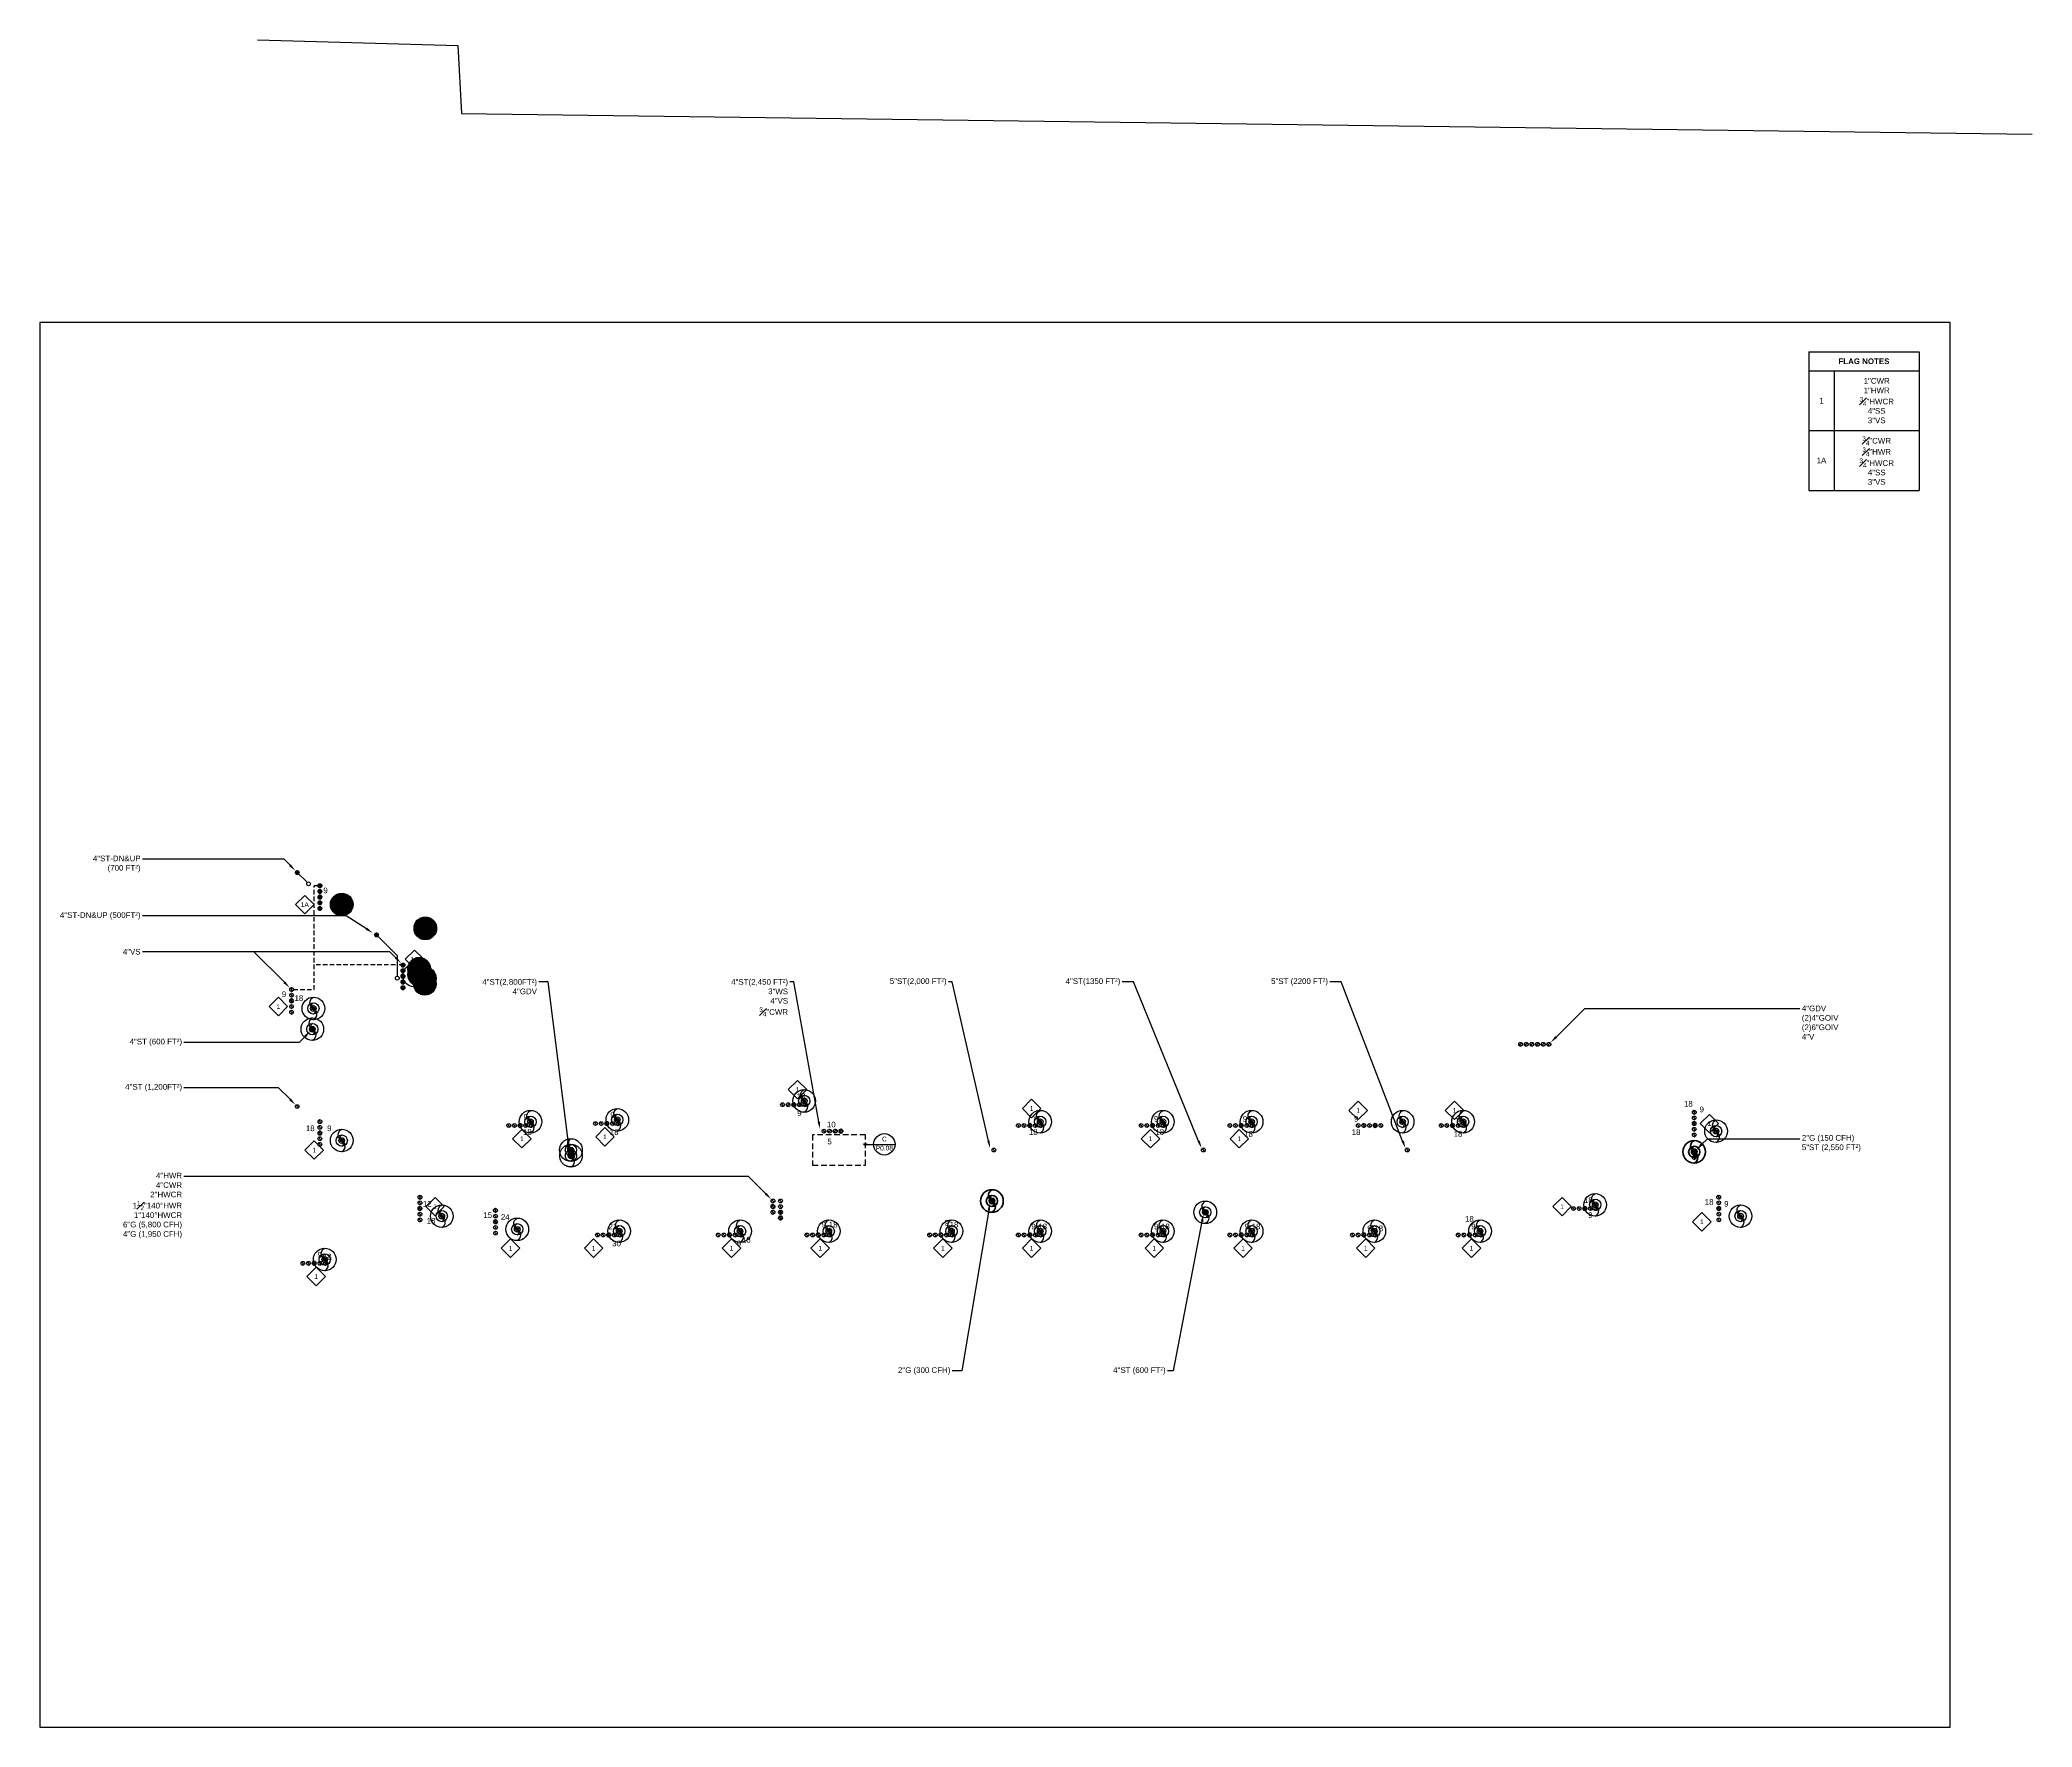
# Model space of a CAD drawing. Extents: x -3693 to 528, y -2672 to 2716.
# Drawn here: x -3693 to 528, y -859 to 2716 of the extents above; entities that cross this region are included whole.
import ezdxf
from ezdxf.enums import TextEntityAlignment as Align

# ---------------------------------------------------------------- set-up
doc = ezdxf.new("R2010")
doc.units = 0
doc.header["$LTSCALE"] = 48
doc.header["$MEASUREMENT"] = 0
doc.linetypes.add('HIDDEN', pattern=[0.375, 0.25, -0.125])
doc.linetypes.add('VENT', pattern=[0.3, 0.2, -0.1])
for name, color, linetype in [('G-ANNO-TEXT', 70, 'Continuous'), ('G-ANNO-TEXT @ 128', 70, 'Continuous'), ('P-14HW-N @ 128', 3, 'Continuous'), ('P-14HWC-N @ 128', 2, 'Continuous'), ('P-GOIV-N @ 128', 3, 'VENT'), ('P-GV-N', 5, 'VENT'), ('P-GV-N @ 1 (1)', 5, 'VENT'), ('P-GV-N @ 1 (2)', 5, 'VENT'), ('P-GV-N @ 12', 5, 'VENT'), ('P-GV-N @ 128', 5, 'VENT'), ('P-GV-N @ 16', 5, 'VENT'), ('P-GV-N @ 192', 5, 'VENT'), ('P-GV-N @ 2', 5, 'VENT'), ('P-GV-N @ 24', 5, 'VENT'), ('P-GV-N @ 384', 5, 'VENT'), ('P-GV-N @ 4', 5, 'VENT'), ('P-GV-N @ 48', 5, 'VENT'), ('P-GV-N @ 64', 5, 'VENT'), ('P-GV-N @ 768', 5, 'VENT'), ('P-GV-N @ 8', 5, 'VENT'), ('P-GV-N @ 96', 5, 'VENT'), ('P-HW-N', 1, 'Continuous'), ('P-HW-N @ 1 (1)', 1, 'Continuous'), ('P-HW-N @ 1 (2)', 1, 'Continuous'), ('P-HW-N @ 12', 1, 'Continuous'), ('P-HW-N @ 128', 1, 'Continuous'), ('P-HW-N @ 16', 1, 'Continuous'), ('P-HW-N @ 192', 1, 'Continuous'), ('P-HW-N @ 2', 1, 'Continuous'), ('P-HW-N @ 24', 1, 'Continuous'), ('P-HW-N @ 384', 1, 'Continuous'), ('P-HW-N @ 4', 1, 'Continuous'), ('P-HW-N @ 48', 1, 'Continuous'), ('P-HW-N @ 64', 1, 'Continuous'), ('P-HW-N @ 768', 1, 'Continuous'), ('P-HW-N @ 8', 1, 'Continuous'), ('P-HW-N @ 96', 1, 'Continuous'), ('P-HWC-N', 2, 'Continuous'), ('P-HWC-N @ 1 (1)', 2, 'Continuous'), ('P-HWC-N @ 1 (2)', 2, 'Continuous'), ('P-HWC-N @ 12', 2, 'Continuous'), ('P-HWC-N @ 128', 2, 'Continuous'), ('P-HWC-N @ 16', 2, 'Continuous'), ('P-HWC-N @ 192', 2, 'Continuous'), ('P-HWC-N @ 2', 2, 'Continuous'), ('P-HWC-N @ 24', 2, 'Continuous'), ('P-HWC-N @ 384', 2, 'Continuous'), ('P-HWC-N @ 4', 2, 'Continuous'), ('P-HWC-N @ 48', 2, 'Continuous'), ('P-HWC-N @ 64', 2, 'Continuous'), ('P-HWC-N @ 768', 2, 'Continuous'), ('P-HWC-N @ 8', 2, 'Continuous'), ('P-HWC-N @ 96', 2, 'Continuous'), ('P-NDCW-N', 4, 'Continuous'), ('P-SAN-N', 6, 'Continuous'), ('P-SAN-N @ 1 (1)', 6, 'Continuous'), ('P-SAN-N @ 1 (2)', 6, 'Continuous'), ('P-SAN-N @ 12', 6, 'Continuous'), ('P-SAN-N @ 128', 6, 'Continuous'), ('P-SAN-N @ 16', 6, 'Continuous'), ('P-SAN-N @ 192', 6, 'Continuous'), ('P-SAN-N @ 2', 6, 'Continuous'), ('P-SAN-N @ 24', 6, 'Continuous'), ('P-SAN-N @ 384', 6, 'Continuous'), ('P-SAN-N @ 4', 6, 'Continuous'), ('P-SAN-N @ 48', 6, 'Continuous'), ('P-SAN-N @ 64', 6, 'Continuous'), ('P-SAN-N @ 768', 6, 'Continuous'), ('P-SAN-N @ 8', 6, 'Continuous'), ('P-SAN-N @ 96', 6, 'Continuous'), ('P-SANV-N', 5, 'VENT'), ('P-SANV-N @ 1 (1)', 5, 'VENT'), ('P-SANV-N @ 1 (2)', 5, 'VENT'), ('P-SANV-N @ 12', 5, 'VENT'), ('P-SANV-N @ 128', 5, 'VENT'), ('P-SANV-N @ 16', 5, 'VENT'), ('P-SANV-N @ 192', 5, 'VENT'), ('P-SANV-N @ 2', 5, 'VENT'), ('P-SANV-N @ 24', 5, 'VENT'), ('P-SANV-N @ 384', 5, 'VENT'), ('P-SANV-N @ 4', 5, 'VENT'), ('P-SANV-N @ 48', 5, 'VENT'), ('P-SANV-N @ 64', 5, 'VENT'), ('P-SANV-N @ 768', 5, 'VENT'), ('P-SANV-N @ 8', 5, 'VENT'), ('P-SANV-N @ 96', 5, 'VENT'), ('P-STRM-N', 2, 'Continuous'), ('P-STRM-N @ 1 (1)', 2, 'Continuous'), ('P-STRM-N @ 1 (2)', 2, 'Continuous'), ('P-STRM-N @ 12', 2, 'Continuous'), ('P-STRM-N @ 128', 2, 'Continuous'), ('P-STRM-N @ 16', 2, 'Continuous'), ('P-STRM-N @ 192', 2, 'Continuous'), ('P-STRM-N @ 2', 2, 'Continuous'), ('P-STRM-N @ 24', 2, 'Continuous'), ('P-STRM-N @ 384', 2, 'Continuous'), ('P-STRM-N @ 4', 2, 'Continuous'), ('P-STRM-N @ 48', 2, 'Continuous'), ('P-STRM-N @ 64', 2, 'Continuous'), ('P-STRM-N @ 768', 2, 'Continuous'), ('P-STRM-N @ 8', 2, 'Continuous'), ('P-STRM-N @ 96', 2, 'Continuous')]:
    doc.layers.add(name, color=color, linetype=linetype)
for name, color, linetype, lineweight in [('P-CW-N', 4, 'Continuous', 60), ('P-CW-N @ 1 (1)', 4, 'Continuous', 60), ('P-CW-N @ 1 (2)', 4, 'Continuous', 60), ('P-CW-N @ 12', 4, 'Continuous', 60), ('P-CW-N @ 128', 4, 'Continuous', 60), ('P-CW-N @ 16', 4, 'Continuous', 60), ('P-CW-N @ 192', 4, 'Continuous', 60), ('P-CW-N @ 2', 4, 'Continuous', 60), ('P-CW-N @ 24', 4, 'Continuous', 60), ('P-CW-N @ 384', 4, 'Continuous', 60), ('P-CW-N @ 4', 4, 'Continuous', 60), ('P-CW-N @ 48', 4, 'Continuous', 60), ('P-CW-N @ 64', 4, 'Continuous', 60), ('P-CW-N @ 768', 4, 'Continuous', 60), ('P-CW-N @ 8', 4, 'Continuous', 60), ('P-CW-N @ 96', 4, 'Continuous', 60), ('P-GAS-N', 3, 'Continuous', 60), ('P-GAS-N @ 1 (1)', 3, 'Continuous', 60), ('P-GAS-N @ 1 (2)', 3, 'Continuous', 60), ('P-GAS-N @ 12', 3, 'Continuous', 60), ('P-GAS-N @ 128', 3, 'Continuous', 60), ('P-GAS-N @ 16', 3, 'Continuous', 60), ('P-GAS-N @ 192', 3, 'Continuous', 60), ('P-GAS-N @ 2', 3, 'Continuous', 60), ('P-GAS-N @ 24', 3, 'Continuous', 60), ('P-GAS-N @ 384', 3, 'Continuous', 60), ('P-GAS-N @ 4', 3, 'Continuous', 60), ('P-GAS-N @ 48', 3, 'Continuous', 60), ('P-GAS-N @ 64', 3, 'Continuous', 60), ('P-GAS-N @ 768', 3, 'Continuous', 60), ('P-GAS-N @ 8', 3, 'Continuous', 60), ('P-GAS-N @ 96', 3, 'Continuous', 60)]:
    doc.layers.add(name, color=color, linetype=linetype, lineweight=lineweight)
doc.layers.add('P-SAN-DFU', color=7, linetype='Continuous', plot=False)
doc.styles.add('Arial', font='arial.ttf')
doc.styles.add('Arial Bold', font='arialbd.ttf')

# ---------------------------------------------------------------- blocks, each defined once
blk = doc.blocks.new('*U9')
blk.add_lwpolyline([(0, 0.0311, 0.634258), (0, 0, -0.634258), (0, -0.0311)], format="xyb")
blk.add_circle((0, 0), 0.0312)
blk = doc.blocks.new('DIAMOND TAG')
blk.add_lwpolyline([(0, -0.153), (0.153, 0), (0, 0.153), (-0.153, 0)], close=True)
at = {"style": 'Arial'}
blk.add_attdef('XXX', text='', height=0.0781, dxfattribs=at).set_placement((0, 0), align=Align.MIDDLE)
blk = doc.blocks.new('*U734')
at = {"layer": 'P-GAS-N @ 1 (1)'}
blk.add_blockref('*U9', (-1676, 255.7), dxfattribs=at)
at = {"layer": 'P-GAS-N @ 1 (2)'}
blk.add_blockref('*U9', (-1676, 255.7), dxfattribs=at)
at = {"layer": 'P-GAS-N @ 12', "xscale": 12, "yscale": 12, "zscale": 12}
blk.add_blockref('*U9', (-1676, 255.7), dxfattribs=at)
at = {"layer": 'P-GAS-N @ 128', "xscale": 128, "yscale": 128, "zscale": 128}
blk.add_blockref('*U9', (-1676, 255.7), dxfattribs=at)
at = {"layer": 'P-GAS-N @ 16', "xscale": 16, "yscale": 16, "zscale": 16}
blk.add_blockref('*U9', (-1676, 255.7), dxfattribs=at)
at = {"layer": 'P-GAS-N @ 192', "xscale": 192, "yscale": 192, "zscale": 192}
blk.add_blockref('*U9', (-1676, 255.7), dxfattribs=at)
at = {"layer": 'P-GAS-N @ 2', "xscale": 2, "yscale": 2, "zscale": 2}
blk.add_blockref('*U9', (-1676, 255.7), dxfattribs=at)
at = {"layer": 'P-GAS-N @ 24', "xscale": 24, "yscale": 24, "zscale": 24}
blk.add_blockref('*U9', (-1676, 255.7), dxfattribs=at)
at = {"layer": 'P-GAS-N @ 384', "xscale": 384, "yscale": 384, "zscale": 384}
blk.add_blockref('*U9', (-1676, 255.7), dxfattribs=at)
at = {"layer": 'P-GAS-N @ 4', "xscale": 4, "yscale": 4, "zscale": 4}
blk.add_blockref('*U9', (-1676, 255.7), dxfattribs=at)
at = {"layer": 'P-GAS-N @ 48', "xscale": 48, "yscale": 48, "zscale": 48}
blk.add_blockref('*U9', (-1676, 255.7), dxfattribs=at)
at = {"layer": 'P-GAS-N @ 64', "xscale": 64, "yscale": 64, "zscale": 64}
blk.add_blockref('*U9', (-1676, 255.7), dxfattribs=at)
at = {"layer": 'P-GAS-N @ 768', "xscale": 768, "yscale": 768, "zscale": 768}
blk.add_blockref('*U9', (-1676, 255.7), dxfattribs=at)
at = {"layer": 'P-GAS-N @ 8', "xscale": 8, "yscale": 8, "zscale": 8}
blk.add_blockref('*U9', (-1676, 255.7), dxfattribs=at)
at = {"layer": 'P-GAS-N @ 96', "xscale": 96, "yscale": 96, "zscale": 96}
blk.add_blockref('*U9', (-1676, 255.7), dxfattribs=at)
blk = doc.blocks.new('*U735')
at = {"layer": 'P-STRM-N @ 1 (1)'}
blk.add_blockref('*U9', (-2568, 363.7), dxfattribs=at)
at = {"layer": 'P-STRM-N @ 1 (2)'}
blk.add_blockref('*U9', (-2568, 363.7), dxfattribs=at)
at = {"layer": 'P-STRM-N @ 12', "xscale": 12, "yscale": 12, "zscale": 12}
blk.add_blockref('*U9', (-2568, 363.7), dxfattribs=at)
at = {"layer": 'P-STRM-N @ 128', "xscale": 128, "yscale": 128, "zscale": 128}
blk.add_blockref('*U9', (-2568, 363.7), dxfattribs=at)
at = {"layer": 'P-STRM-N @ 16', "xscale": 16, "yscale": 16, "zscale": 16}
blk.add_blockref('*U9', (-2568, 363.7), dxfattribs=at)
at = {"layer": 'P-STRM-N @ 192', "xscale": 192, "yscale": 192, "zscale": 192}
blk.add_blockref('*U9', (-2568, 363.7), dxfattribs=at)
at = {"layer": 'P-STRM-N @ 2', "xscale": 2, "yscale": 2, "zscale": 2}
blk.add_blockref('*U9', (-2568, 363.7), dxfattribs=at)
at = {"layer": 'P-STRM-N @ 24', "xscale": 24, "yscale": 24, "zscale": 24}
blk.add_blockref('*U9', (-2568, 363.7), dxfattribs=at)
at = {"layer": 'P-STRM-N @ 384', "xscale": 384, "yscale": 384, "zscale": 384}
blk.add_blockref('*U9', (-2568, 363.7), dxfattribs=at)
at = {"layer": 'P-STRM-N @ 4', "xscale": 4, "yscale": 4, "zscale": 4}
blk.add_blockref('*U9', (-2568, 363.7), dxfattribs=at)
at = {"layer": 'P-STRM-N @ 48', "xscale": 48, "yscale": 48, "zscale": 48}
blk.add_blockref('*U9', (-2568, 363.7), dxfattribs=at)
at = {"layer": 'P-STRM-N @ 64', "xscale": 64, "yscale": 64, "zscale": 64}
blk.add_blockref('*U9', (-2568, 363.7), dxfattribs=at)
at = {"layer": 'P-STRM-N @ 768', "xscale": 768, "yscale": 768, "zscale": 768}
blk.add_blockref('*U9', (-2568, 363.7), dxfattribs=at)
at = {"layer": 'P-STRM-N @ 8', "xscale": 8, "yscale": 8, "zscale": 8}
blk.add_blockref('*U9', (-2568, 363.7), dxfattribs=at)
at = {"layer": 'P-STRM-N @ 96', "xscale": 96, "yscale": 96, "zscale": 96}
blk.add_blockref('*U9', (-2568, 363.7), dxfattribs=at)
blk = doc.blocks.new('RISER TAG')
blk.add_line((-0.177, 0), (0.177, 0))
blk.add_circle((0, 0), 0.177)
at = {"style": 'Arial'}
for p in [(0, 0.088), (0, -0.088)]:
    blk.add_attdef('X', text='', height=0.0781, dxfattribs=at).set_placement(p, align=Align.MIDDLE_CENTER)
blk = doc.blocks.new('*U736')
at = {"layer": 'P-GAS-N @ 1 (1)'}
blk.add_blockref('*U9', (-188, 359.7), dxfattribs=at)
at = {"layer": 'P-GAS-N @ 1 (2)'}
blk.add_blockref('*U9', (-188, 359.7), dxfattribs=at)
at = {"layer": 'P-GAS-N @ 12', "xscale": 12, "yscale": 12, "zscale": 12}
blk.add_blockref('*U9', (-188, 359.7), dxfattribs=at)
at = {"layer": 'P-GAS-N @ 128', "xscale": 128, "yscale": 128, "zscale": 128}
blk.add_blockref('*U9', (-188, 359.7), dxfattribs=at)
at = {"layer": 'P-GAS-N @ 16', "xscale": 16, "yscale": 16, "zscale": 16}
blk.add_blockref('*U9', (-188, 359.7), dxfattribs=at)
at = {"layer": 'P-GAS-N @ 192', "xscale": 192, "yscale": 192, "zscale": 192}
blk.add_blockref('*U9', (-188, 359.7), dxfattribs=at)
at = {"layer": 'P-GAS-N @ 2', "xscale": 2, "yscale": 2, "zscale": 2}
blk.add_blockref('*U9', (-188, 359.7), dxfattribs=at)
at = {"layer": 'P-GAS-N @ 24', "xscale": 24, "yscale": 24, "zscale": 24}
blk.add_blockref('*U9', (-188, 359.7), dxfattribs=at)
at = {"layer": 'P-GAS-N @ 384', "xscale": 384, "yscale": 384, "zscale": 384}
blk.add_blockref('*U9', (-188, 359.7), dxfattribs=at)
at = {"layer": 'P-GAS-N @ 4', "xscale": 4, "yscale": 4, "zscale": 4}
blk.add_blockref('*U9', (-188, 359.7), dxfattribs=at)
at = {"layer": 'P-GAS-N @ 48', "xscale": 48, "yscale": 48, "zscale": 48}
blk.add_blockref('*U9', (-188, 359.7), dxfattribs=at)
at = {"layer": 'P-GAS-N @ 64', "xscale": 64, "yscale": 64, "zscale": 64}
blk.add_blockref('*U9', (-188, 359.7), dxfattribs=at)
at = {"layer": 'P-GAS-N @ 768', "xscale": 768, "yscale": 768, "zscale": 768}
blk.add_blockref('*U9', (-188, 359.7), dxfattribs=at)
at = {"layer": 'P-GAS-N @ 8', "xscale": 8, "yscale": 8, "zscale": 8}
blk.add_blockref('*U9', (-188, 359.7), dxfattribs=at)
at = {"layer": 'P-GAS-N @ 96', "xscale": 96, "yscale": 96, "zscale": 96}
blk.add_blockref('*U9', (-188, 359.7), dxfattribs=at)
blk = doc.blocks.new('*U737')
at = {"layer": 'P-STRM-N @ 1 (1)'}
blk.add_blockref('*U9', (-1224, 231.7), dxfattribs=at)
at = {"layer": 'P-STRM-N @ 1 (2)'}
blk.add_blockref('*U9', (-1224, 231.7), dxfattribs=at)
at = {"layer": 'P-STRM-N @ 12', "xscale": 12, "yscale": 12, "zscale": 12}
blk.add_blockref('*U9', (-1224, 231.7), dxfattribs=at)
at = {"layer": 'P-STRM-N @ 128', "xscale": 128, "yscale": 128, "zscale": 128}
blk.add_blockref('*U9', (-1224, 231.7), dxfattribs=at)
at = {"layer": 'P-STRM-N @ 16', "xscale": 16, "yscale": 16, "zscale": 16}
blk.add_blockref('*U9', (-1224, 231.7), dxfattribs=at)
at = {"layer": 'P-STRM-N @ 192', "xscale": 192, "yscale": 192, "zscale": 192}
blk.add_blockref('*U9', (-1224, 231.7), dxfattribs=at)
at = {"layer": 'P-STRM-N @ 2', "xscale": 2, "yscale": 2, "zscale": 2}
blk.add_blockref('*U9', (-1224, 231.7), dxfattribs=at)
at = {"layer": 'P-STRM-N @ 24', "xscale": 24, "yscale": 24, "zscale": 24}
blk.add_blockref('*U9', (-1224, 231.7), dxfattribs=at)
at = {"layer": 'P-STRM-N @ 384', "xscale": 384, "yscale": 384, "zscale": 384}
blk.add_blockref('*U9', (-1224, 231.7), dxfattribs=at)
at = {"layer": 'P-STRM-N @ 4', "xscale": 4, "yscale": 4, "zscale": 4}
blk.add_blockref('*U9', (-1224, 231.7), dxfattribs=at)
at = {"layer": 'P-STRM-N @ 48', "xscale": 48, "yscale": 48, "zscale": 48}
blk.add_blockref('*U9', (-1224, 231.7), dxfattribs=at)
at = {"layer": 'P-STRM-N @ 64', "xscale": 64, "yscale": 64, "zscale": 64}
blk.add_blockref('*U9', (-1224, 231.7), dxfattribs=at)
at = {"layer": 'P-STRM-N @ 768', "xscale": 768, "yscale": 768, "zscale": 768}
blk.add_blockref('*U9', (-1224, 231.7), dxfattribs=at)
at = {"layer": 'P-STRM-N @ 8', "xscale": 8, "yscale": 8, "zscale": 8}
blk.add_blockref('*U9', (-1224, 231.7), dxfattribs=at)
at = {"layer": 'P-STRM-N @ 96', "xscale": 96, "yscale": 96, "zscale": 96}
blk.add_blockref('*U9', (-1224, 231.7), dxfattribs=at)
blk = doc.blocks.new('*U738')
at = {"layer": 'P-STRM-N @ 1 (1)'}
blk.add_blockref('*U9', (-3116, 619.7), dxfattribs=at)
at = {"layer": 'P-STRM-N @ 1 (2)'}
blk.add_blockref('*U9', (-3116, 619.7), dxfattribs=at)
at = {"layer": 'P-STRM-N @ 12', "xscale": 12, "yscale": 12, "zscale": 12}
blk.add_blockref('*U9', (-3116, 619.7), dxfattribs=at)
at = {"layer": 'P-STRM-N @ 128', "xscale": 128, "yscale": 128, "zscale": 128}
blk.add_blockref('*U9', (-3116, 619.7), dxfattribs=at)
at = {"layer": 'P-STRM-N @ 16', "xscale": 16, "yscale": 16, "zscale": 16}
blk.add_blockref('*U9', (-3116, 619.7), dxfattribs=at)
at = {"layer": 'P-STRM-N @ 192', "xscale": 192, "yscale": 192, "zscale": 192}
blk.add_blockref('*U9', (-3116, 619.7), dxfattribs=at)
at = {"layer": 'P-STRM-N @ 2', "xscale": 2, "yscale": 2, "zscale": 2}
blk.add_blockref('*U9', (-3116, 619.7), dxfattribs=at)
at = {"layer": 'P-STRM-N @ 24', "xscale": 24, "yscale": 24, "zscale": 24}
blk.add_blockref('*U9', (-3116, 619.7), dxfattribs=at)
at = {"layer": 'P-STRM-N @ 384', "xscale": 384, "yscale": 384, "zscale": 384}
blk.add_blockref('*U9', (-3116, 619.7), dxfattribs=at)
at = {"layer": 'P-STRM-N @ 4', "xscale": 4, "yscale": 4, "zscale": 4}
blk.add_blockref('*U9', (-3116, 619.7), dxfattribs=at)
at = {"layer": 'P-STRM-N @ 48', "xscale": 48, "yscale": 48, "zscale": 48}
blk.add_blockref('*U9', (-3116, 619.7), dxfattribs=at)
at = {"layer": 'P-STRM-N @ 64', "xscale": 64, "yscale": 64, "zscale": 64}
blk.add_blockref('*U9', (-3116, 619.7), dxfattribs=at)
at = {"layer": 'P-STRM-N @ 768', "xscale": 768, "yscale": 768, "zscale": 768}
blk.add_blockref('*U9', (-3116, 619.7), dxfattribs=at)
at = {"layer": 'P-STRM-N @ 8', "xscale": 8, "yscale": 8, "zscale": 8}
blk.add_blockref('*U9', (-3116, 619.7), dxfattribs=at)
at = {"layer": 'P-STRM-N @ 96', "xscale": 96, "yscale": 96, "zscale": 96}
blk.add_blockref('*U9', (-3116, 619.7), dxfattribs=at)
blk = doc.blocks.new('*U26')
h = blk.add_hatch()
h.set_pattern_fill('ANSI31', color=256, scale=0.025, angle=135)
edge = h.paths.add_edge_path()
edge.add_arc((0, 0), 0.0313, 0, 360)
blk.add_circle((0, 0), 0.0312)
blk = doc.blocks.new('*U739')
at = {"layer": 'P-CW-N @ 1 (1)', "rotation": 180}
blk.add_blockref('*U26', (-2889.8, 735.7), dxfattribs=at)
at = {"layer": 'P-CW-N @ 1 (2)', "rotation": 180}
blk.add_blockref('*U26', (-2889.8, 735.7), dxfattribs=at)
at = {"layer": 'P-CW-N @ 12', "xscale": 12, "yscale": 12, "zscale": 12, "rotation": 180}
blk.add_blockref('*U26', (-2889.8, 735.7), dxfattribs=at)
at = {"layer": 'P-CW-N @ 128', "xscale": 128, "yscale": 128, "zscale": 128, "rotation": 180}
blk.add_blockref('*U26', (-2924, 731.7), dxfattribs=at)
at = {"layer": 'P-CW-N @ 16', "xscale": 16, "yscale": 16, "zscale": 16, "rotation": 180}
blk.add_blockref('*U26', (-2889.8, 735.7), dxfattribs=at)
at = {"layer": 'P-CW-N @ 192', "xscale": 192, "yscale": 192, "zscale": 192, "rotation": 180}
blk.add_blockref('*U26', (-2889.8, 735.7), dxfattribs=at)
at = {"layer": 'P-CW-N @ 2', "xscale": 2, "yscale": 2, "zscale": 2, "rotation": 180}
blk.add_blockref('*U26', (-2889.8, 735.7), dxfattribs=at)
at = {"layer": 'P-CW-N @ 24', "xscale": 24, "yscale": 24, "zscale": 24, "rotation": 180}
blk.add_blockref('*U26', (-2889.8, 735.7), dxfattribs=at)
at = {"layer": 'P-CW-N @ 384', "xscale": 384, "yscale": 384, "zscale": 384, "rotation": 180}
blk.add_blockref('*U26', (-2889.8, 735.7), dxfattribs=at)
at = {"layer": 'P-CW-N @ 4', "xscale": 4, "yscale": 4, "zscale": 4, "rotation": 180}
blk.add_blockref('*U26', (-2889.8, 735.7), dxfattribs=at)
at = {"layer": 'P-CW-N @ 48', "xscale": 48, "yscale": 48, "zscale": 48, "rotation": 180}
blk.add_blockref('*U26', (-2889.8, 735.7), dxfattribs=at)
at = {"layer": 'P-CW-N @ 64', "xscale": 64, "yscale": 64, "zscale": 64, "rotation": 180}
blk.add_blockref('*U26', (-2889.8, 735.7), dxfattribs=at)
at = {"layer": 'P-CW-N @ 768', "xscale": 768, "yscale": 768, "zscale": 768, "rotation": 180}
blk.add_blockref('*U26', (-2889.8, 735.7), dxfattribs=at)
at = {"layer": 'P-CW-N @ 8', "xscale": 8, "yscale": 8, "zscale": 8, "rotation": 180}
blk.add_blockref('*U26', (-2889.8, 735.7), dxfattribs=at)
at = {"layer": 'P-CW-N @ 96', "xscale": 96, "yscale": 96, "zscale": 96, "rotation": 180}
blk.add_blockref('*U26', (-2889.8, 735.7), dxfattribs=at)
blk = doc.blocks.new('*U740')
at = {"layer": 'P-HW-N @ 1 (1)', "rotation": 180}
blk.add_blockref('*U26', (-2877.8, 727.7), dxfattribs=at)
at = {"layer": 'P-HW-N @ 1 (2)', "rotation": 180}
blk.add_blockref('*U26', (-2877.8, 727.7), dxfattribs=at)
at = {"layer": 'P-HW-N @ 12', "xscale": 12, "yscale": 12, "zscale": 12, "rotation": 180}
blk.add_blockref('*U26', (-2877.8, 727.7), dxfattribs=at)
at = {"layer": 'P-HW-N @ 128', "xscale": 128, "yscale": 128, "zscale": 128, "rotation": 180}
blk.add_blockref('*U26', (-2924, 719.7), dxfattribs=at)
at = {"layer": 'P-HW-N @ 16', "xscale": 16, "yscale": 16, "zscale": 16, "rotation": 180}
blk.add_blockref('*U26', (-2877.8, 727.7), dxfattribs=at)
at = {"layer": 'P-HW-N @ 192', "xscale": 192, "yscale": 192, "zscale": 192, "rotation": 180}
blk.add_blockref('*U26', (-2877.8, 727.7), dxfattribs=at)
at = {"layer": 'P-HW-N @ 2', "xscale": 2, "yscale": 2, "zscale": 2, "rotation": 180}
blk.add_blockref('*U26', (-2877.8, 727.7), dxfattribs=at)
at = {"layer": 'P-HW-N @ 24', "xscale": 24, "yscale": 24, "zscale": 24, "rotation": 180}
blk.add_blockref('*U26', (-2877.8, 727.7), dxfattribs=at)
at = {"layer": 'P-HW-N @ 384', "xscale": 384, "yscale": 384, "zscale": 384, "rotation": 180}
blk.add_blockref('*U26', (-2877.8, 727.7), dxfattribs=at)
at = {"layer": 'P-HW-N @ 4', "xscale": 4, "yscale": 4, "zscale": 4, "rotation": 180}
blk.add_blockref('*U26', (-2877.8, 727.7), dxfattribs=at)
at = {"layer": 'P-HW-N @ 48', "xscale": 48, "yscale": 48, "zscale": 48, "rotation": 180}
blk.add_blockref('*U26', (-2877.8, 727.7), dxfattribs=at)
at = {"layer": 'P-HW-N @ 64', "xscale": 64, "yscale": 64, "zscale": 64, "rotation": 180}
blk.add_blockref('*U26', (-2877.8, 727.7), dxfattribs=at)
at = {"layer": 'P-HW-N @ 768', "xscale": 768, "yscale": 768, "zscale": 768, "rotation": 180}
blk.add_blockref('*U26', (-2877.8, 727.7), dxfattribs=at)
at = {"layer": 'P-HW-N @ 8', "xscale": 8, "yscale": 8, "zscale": 8, "rotation": 180}
blk.add_blockref('*U26', (-2877.8, 727.7), dxfattribs=at)
at = {"layer": 'P-HW-N @ 96', "xscale": 96, "yscale": 96, "zscale": 96, "rotation": 180}
blk.add_blockref('*U26', (-2877.8, 727.7), dxfattribs=at)
blk = doc.blocks.new('*U741')
at = {"layer": 'P-SAN-N @ 1 (1)', "rotation": 180}
blk.add_blockref('*U26', (-2889.8, 735.7), dxfattribs=at)
at = {"layer": 'P-SAN-N @ 1 (2)', "rotation": 180}
blk.add_blockref('*U26', (-2889.8, 735.7), dxfattribs=at)
at = {"layer": 'P-SAN-N @ 12', "xscale": 12, "yscale": 12, "zscale": 12, "rotation": 180}
blk.add_blockref('*U26', (-2889.8, 735.7), dxfattribs=at)
at = {"layer": 'P-SAN-N @ 128', "xscale": 128, "yscale": 128, "zscale": 128, "rotation": 180}
blk.add_blockref('*U26', (-2924, 743.7), dxfattribs=at)
at = {"layer": 'P-SAN-N @ 16', "xscale": 16, "yscale": 16, "zscale": 16, "rotation": 180}
blk.add_blockref('*U26', (-2889.8, 735.7), dxfattribs=at)
at = {"layer": 'P-SAN-N @ 192', "xscale": 192, "yscale": 192, "zscale": 192, "rotation": 180}
blk.add_blockref('*U26', (-2889.8, 735.7), dxfattribs=at)
at = {"layer": 'P-SAN-N @ 2', "xscale": 2, "yscale": 2, "zscale": 2, "rotation": 180}
blk.add_blockref('*U26', (-2889.8, 735.7), dxfattribs=at)
at = {"layer": 'P-SAN-N @ 24', "xscale": 24, "yscale": 24, "zscale": 24, "rotation": 180}
blk.add_blockref('*U26', (-2889.8, 735.7), dxfattribs=at)
at = {"layer": 'P-SAN-N @ 384', "xscale": 384, "yscale": 384, "zscale": 384, "rotation": 180}
blk.add_blockref('*U26', (-2889.8, 735.7), dxfattribs=at)
at = {"layer": 'P-SAN-N @ 4', "xscale": 4, "yscale": 4, "zscale": 4, "rotation": 180}
blk.add_blockref('*U26', (-2889.8, 735.7), dxfattribs=at)
at = {"layer": 'P-SAN-N @ 48', "xscale": 48, "yscale": 48, "zscale": 48, "rotation": 180}
blk.add_blockref('*U26', (-2889.8, 735.7), dxfattribs=at)
at = {"layer": 'P-SAN-N @ 64', "xscale": 64, "yscale": 64, "zscale": 64, "rotation": 180}
blk.add_blockref('*U26', (-2889.8, 735.7), dxfattribs=at)
at = {"layer": 'P-SAN-N @ 768', "xscale": 768, "yscale": 768, "zscale": 768, "rotation": 180}
blk.add_blockref('*U26', (-2889.8, 735.7), dxfattribs=at)
at = {"layer": 'P-SAN-N @ 8', "xscale": 8, "yscale": 8, "zscale": 8, "rotation": 180}
blk.add_blockref('*U26', (-2889.8, 735.7), dxfattribs=at)
at = {"layer": 'P-SAN-N @ 96', "xscale": 96, "yscale": 96, "zscale": 96, "rotation": 180}
blk.add_blockref('*U26', (-2889.8, 735.7), dxfattribs=at)
blk = doc.blocks.new('*U742')
at = {"layer": 'P-SANV-N @ 1 (1)', "rotation": 180}
blk.add_blockref('*U26', (-2889.8, 747.7), dxfattribs=at)
at = {"layer": 'P-SANV-N @ 1 (2)', "rotation": 180}
blk.add_blockref('*U26', (-2889.8, 747.7), dxfattribs=at)
at = {"layer": 'P-SANV-N @ 12', "xscale": 12, "yscale": 12, "zscale": 12, "rotation": 180}
blk.add_blockref('*U26', (-2889.8, 747.7), dxfattribs=at)
at = {"layer": 'P-SANV-N @ 128', "xscale": 128, "yscale": 128, "zscale": 128, "rotation": 180}
blk.add_blockref('*U26', (-2924, 755.7), dxfattribs=at)
at = {"layer": 'P-SANV-N @ 16', "xscale": 16, "yscale": 16, "zscale": 16, "rotation": 180}
blk.add_blockref('*U26', (-2889.8, 747.7), dxfattribs=at)
at = {"layer": 'P-SANV-N @ 192', "xscale": 192, "yscale": 192, "zscale": 192, "rotation": 180}
blk.add_blockref('*U26', (-2889.8, 747.7), dxfattribs=at)
at = {"layer": 'P-SANV-N @ 2', "xscale": 2, "yscale": 2, "zscale": 2, "rotation": 180}
blk.add_blockref('*U26', (-2889.8, 747.7), dxfattribs=at)
at = {"layer": 'P-SANV-N @ 24', "xscale": 24, "yscale": 24, "zscale": 24, "rotation": 180}
blk.add_blockref('*U26', (-2889.8, 747.7), dxfattribs=at)
at = {"layer": 'P-SANV-N @ 384', "xscale": 384, "yscale": 384, "zscale": 384, "rotation": 180}
blk.add_blockref('*U26', (-2889.8, 747.7), dxfattribs=at)
at = {"layer": 'P-SANV-N @ 4', "xscale": 4, "yscale": 4, "zscale": 4, "rotation": 180}
blk.add_blockref('*U26', (-2889.8, 747.7), dxfattribs=at)
at = {"layer": 'P-SANV-N @ 48', "xscale": 48, "yscale": 48, "zscale": 48, "rotation": 180}
blk.add_blockref('*U26', (-2889.8, 747.7), dxfattribs=at)
at = {"layer": 'P-SANV-N @ 64', "xscale": 64, "yscale": 64, "zscale": 64, "rotation": 180}
blk.add_blockref('*U26', (-2889.8, 747.7), dxfattribs=at)
at = {"layer": 'P-SANV-N @ 768', "xscale": 768, "yscale": 768, "zscale": 768, "rotation": 180}
blk.add_blockref('*U26', (-2889.8, 747.7), dxfattribs=at)
at = {"layer": 'P-SANV-N @ 8', "xscale": 8, "yscale": 8, "zscale": 8, "rotation": 180}
blk.add_blockref('*U26', (-2889.8, 747.7), dxfattribs=at)
at = {"layer": 'P-SANV-N @ 96', "xscale": 96, "yscale": 96, "zscale": 96, "rotation": 180}
blk.add_blockref('*U26', (-2889.8, 747.7), dxfattribs=at)
blk = doc.blocks.new('*U743')
at = {"layer": 'P-STRM-N @ 1 (1)'}
blk.add_blockref('*U26', (-2876.6, 833.4), dxfattribs=at)
at = {"layer": 'P-STRM-N @ 1 (2)'}
blk.add_blockref('*U26', (-2876.6, 833.4), dxfattribs=at)
at = {"layer": 'P-STRM-N @ 12', "xscale": 12, "yscale": 12, "zscale": 12}
blk.add_blockref('*U26', (-2876.6, 833.4), dxfattribs=at)
at = {"layer": 'P-STRM-N @ 128', "xscale": 128, "yscale": 128, "zscale": 128}
blk.add_blockref('*U26', (-2980, 819.7), dxfattribs=at)
at = {"layer": 'P-STRM-N @ 16', "xscale": 16, "yscale": 16, "zscale": 16}
blk.add_blockref('*U26', (-2876.6, 833.4), dxfattribs=at)
at = {"layer": 'P-STRM-N @ 192', "xscale": 192, "yscale": 192, "zscale": 192}
blk.add_blockref('*U26', (-2876.6, 833.4), dxfattribs=at)
at = {"layer": 'P-STRM-N @ 2', "xscale": 2, "yscale": 2, "zscale": 2}
blk.add_blockref('*U26', (-2876.6, 833.4), dxfattribs=at)
at = {"layer": 'P-STRM-N @ 24', "xscale": 24, "yscale": 24, "zscale": 24}
blk.add_blockref('*U26', (-2876.6, 833.4), dxfattribs=at)
at = {"layer": 'P-STRM-N @ 384', "xscale": 384, "yscale": 384, "zscale": 384}
blk.add_blockref('*U26', (-2876.6, 833.4), dxfattribs=at)
at = {"layer": 'P-STRM-N @ 4', "xscale": 4, "yscale": 4, "zscale": 4}
blk.add_blockref('*U26', (-2876.6, 833.4), dxfattribs=at)
at = {"layer": 'P-STRM-N @ 48', "xscale": 48, "yscale": 48, "zscale": 48}
blk.add_blockref('*U26', (-2876.6, 833.4), dxfattribs=at)
at = {"layer": 'P-STRM-N @ 64', "xscale": 64, "yscale": 64, "zscale": 64}
blk.add_blockref('*U26', (-2876.6, 833.4), dxfattribs=at)
at = {"layer": 'P-STRM-N @ 768', "xscale": 768, "yscale": 768, "zscale": 768}
blk.add_blockref('*U26', (-2876.6, 833.4), dxfattribs=at)
at = {"layer": 'P-STRM-N @ 8', "xscale": 8, "yscale": 8, "zscale": 8}
blk.add_blockref('*U26', (-2876.6, 833.4), dxfattribs=at)
at = {"layer": 'P-STRM-N @ 96', "xscale": 96, "yscale": 96, "zscale": 96}
blk.add_blockref('*U26', (-2876.6, 833.4), dxfattribs=at)
blk = doc.blocks.new('*U30')
blk.add_circle((0, 0), 0.0312)
blk = doc.blocks.new('*U744')
at = {"layer": 'P-STRM-N @ 1 (1)'}
blk.add_blockref('*U30', (-2900.6, 733.4), dxfattribs=at)
at = {"layer": 'P-STRM-N @ 1 (2)'}
blk.add_blockref('*U30', (-2900.6, 733.4), dxfattribs=at)
at = {"layer": 'P-STRM-N @ 12', "xscale": 12, "yscale": 12, "zscale": 12}
blk.add_blockref('*U30', (-2900.6, 733.4), dxfattribs=at)
at = {"layer": 'P-STRM-N @ 128', "xscale": 128, "yscale": 128, "zscale": 128}
blk.add_blockref('*U30', (-2936, 727.7), dxfattribs=at)
at = {"layer": 'P-STRM-N @ 16', "xscale": 16, "yscale": 16, "zscale": 16}
blk.add_blockref('*U30', (-2900.6, 733.4), dxfattribs=at)
at = {"layer": 'P-STRM-N @ 192', "xscale": 192, "yscale": 192, "zscale": 192}
blk.add_blockref('*U30', (-2900.6, 733.4), dxfattribs=at)
at = {"layer": 'P-STRM-N @ 2', "xscale": 2, "yscale": 2, "zscale": 2}
blk.add_blockref('*U30', (-2900.6, 733.4), dxfattribs=at)
at = {"layer": 'P-STRM-N @ 24', "xscale": 24, "yscale": 24, "zscale": 24}
blk.add_blockref('*U30', (-2900.6, 733.4), dxfattribs=at)
at = {"layer": 'P-STRM-N @ 384', "xscale": 384, "yscale": 384, "zscale": 384}
blk.add_blockref('*U30', (-2900.6, 733.4), dxfattribs=at)
at = {"layer": 'P-STRM-N @ 4', "xscale": 4, "yscale": 4, "zscale": 4}
blk.add_blockref('*U30', (-2900.6, 733.4), dxfattribs=at)
at = {"layer": 'P-STRM-N @ 48', "xscale": 48, "yscale": 48, "zscale": 48}
blk.add_blockref('*U30', (-2900.6, 733.4), dxfattribs=at)
at = {"layer": 'P-STRM-N @ 64', "xscale": 64, "yscale": 64, "zscale": 64}
blk.add_blockref('*U30', (-2900.6, 733.4), dxfattribs=at)
at = {"layer": 'P-STRM-N @ 768', "xscale": 768, "yscale": 768, "zscale": 768}
blk.add_blockref('*U30', (-2900.6, 733.4), dxfattribs=at)
at = {"layer": 'P-STRM-N @ 8', "xscale": 8, "yscale": 8, "zscale": 8}
blk.add_blockref('*U30', (-2900.6, 733.4), dxfattribs=at)
at = {"layer": 'P-STRM-N @ 96', "xscale": 96, "yscale": 96, "zscale": 96}
blk.add_blockref('*U30', (-2900.6, 733.4), dxfattribs=at)
blk = doc.blocks.new('*U29')
blk.add_circle((0, 0), 0.0312)
blk = doc.blocks.new('*U28')
h = blk.add_hatch()
h.set_pattern_fill('ANSI31', color=256, scale=0.025, angle=135)
edge = h.paths.add_edge_path()
edge.add_arc((0, 0), 0.0313, 0, 360)
blk.add_circle((0, 0), 0.0312)
blk = doc.blocks.new('*U745')
at = {"layer": 'P-CW-N @ 1 (1)', "rotation": 180}
blk.add_blockref('*U9', (-2889.8, 735.7), dxfattribs=at)
at = {"layer": 'P-CW-N @ 1 (2)', "rotation": 180}
blk.add_blockref('*U9', (-2889.8, 735.7), dxfattribs=at)
at = {"layer": 'P-CW-N @ 12', "xscale": 12, "yscale": 12, "zscale": 12, "rotation": 180}
blk.add_blockref('*U9', (-2889.8, 735.7), dxfattribs=at)
at = {"layer": 'P-CW-N @ 128', "xscale": 128, "yscale": 128, "zscale": 128, "rotation": 180}
blk.add_blockref('*U9', (-2924, 731.7), dxfattribs=at)
at = {"layer": 'P-CW-N @ 16', "xscale": 16, "yscale": 16, "zscale": 16, "rotation": 180}
blk.add_blockref('*U9', (-2889.8, 735.7), dxfattribs=at)
at = {"layer": 'P-CW-N @ 192', "xscale": 192, "yscale": 192, "zscale": 192, "rotation": 180}
blk.add_blockref('*U9', (-2889.8, 735.7), dxfattribs=at)
at = {"layer": 'P-CW-N @ 2', "xscale": 2, "yscale": 2, "zscale": 2, "rotation": 180}
blk.add_blockref('*U9', (-2889.8, 735.7), dxfattribs=at)
at = {"layer": 'P-CW-N @ 24', "xscale": 24, "yscale": 24, "zscale": 24, "rotation": 180}
blk.add_blockref('*U9', (-2889.8, 735.7), dxfattribs=at)
at = {"layer": 'P-CW-N @ 384', "xscale": 384, "yscale": 384, "zscale": 384, "rotation": 180}
blk.add_blockref('*U9', (-2889.8, 735.7), dxfattribs=at)
at = {"layer": 'P-CW-N @ 4', "xscale": 4, "yscale": 4, "zscale": 4, "rotation": 180}
blk.add_blockref('*U9', (-2889.8, 735.7), dxfattribs=at)
at = {"layer": 'P-CW-N @ 48', "xscale": 48, "yscale": 48, "zscale": 48, "rotation": 180}
blk.add_blockref('*U9', (-2889.8, 735.7), dxfattribs=at)
at = {"layer": 'P-CW-N @ 64', "xscale": 64, "yscale": 64, "zscale": 64, "rotation": 180}
blk.add_blockref('*U9', (-2889.8, 735.7), dxfattribs=at)
at = {"layer": 'P-CW-N @ 768', "xscale": 768, "yscale": 768, "zscale": 768, "rotation": 180}
blk.add_blockref('*U9', (-2889.8, 735.7), dxfattribs=at)
at = {"layer": 'P-CW-N @ 8', "xscale": 8, "yscale": 8, "zscale": 8, "rotation": 180}
blk.add_blockref('*U9', (-2889.8, 735.7), dxfattribs=at)
at = {"layer": 'P-CW-N @ 96', "xscale": 96, "yscale": 96, "zscale": 96, "rotation": 180}
blk.add_blockref('*U9', (-2889.8, 735.7), dxfattribs=at)
blk = doc.blocks.new('*U746')
at = {"layer": 'P-HW-N @ 1 (1)', "rotation": 180}
blk.add_blockref('*U9', (-2877.8, 727.7), dxfattribs=at)
at = {"layer": 'P-HW-N @ 1 (2)', "rotation": 180}
blk.add_blockref('*U9', (-2877.8, 727.7), dxfattribs=at)
at = {"layer": 'P-HW-N @ 12', "xscale": 12, "yscale": 12, "zscale": 12, "rotation": 180}
blk.add_blockref('*U9', (-2877.8, 727.7), dxfattribs=at)
at = {"layer": 'P-HW-N @ 128', "xscale": 128, "yscale": 128, "zscale": 128, "rotation": 180}
blk.add_blockref('*U9', (-2924, 719.7), dxfattribs=at)
at = {"layer": 'P-HW-N @ 16', "xscale": 16, "yscale": 16, "zscale": 16, "rotation": 180}
blk.add_blockref('*U9', (-2877.8, 727.7), dxfattribs=at)
at = {"layer": 'P-HW-N @ 192', "xscale": 192, "yscale": 192, "zscale": 192, "rotation": 180}
blk.add_blockref('*U9', (-2877.8, 727.7), dxfattribs=at)
at = {"layer": 'P-HW-N @ 2', "xscale": 2, "yscale": 2, "zscale": 2, "rotation": 180}
blk.add_blockref('*U9', (-2877.8, 727.7), dxfattribs=at)
at = {"layer": 'P-HW-N @ 24', "xscale": 24, "yscale": 24, "zscale": 24, "rotation": 180}
blk.add_blockref('*U9', (-2877.8, 727.7), dxfattribs=at)
at = {"layer": 'P-HW-N @ 384', "xscale": 384, "yscale": 384, "zscale": 384, "rotation": 180}
blk.add_blockref('*U9', (-2877.8, 727.7), dxfattribs=at)
at = {"layer": 'P-HW-N @ 4', "xscale": 4, "yscale": 4, "zscale": 4, "rotation": 180}
blk.add_blockref('*U9', (-2877.8, 727.7), dxfattribs=at)
at = {"layer": 'P-HW-N @ 48', "xscale": 48, "yscale": 48, "zscale": 48, "rotation": 180}
blk.add_blockref('*U9', (-2877.8, 727.7), dxfattribs=at)
at = {"layer": 'P-HW-N @ 64', "xscale": 64, "yscale": 64, "zscale": 64, "rotation": 180}
blk.add_blockref('*U9', (-2877.8, 727.7), dxfattribs=at)
at = {"layer": 'P-HW-N @ 768', "xscale": 768, "yscale": 768, "zscale": 768, "rotation": 180}
blk.add_blockref('*U9', (-2877.8, 727.7), dxfattribs=at)
at = {"layer": 'P-HW-N @ 8', "xscale": 8, "yscale": 8, "zscale": 8, "rotation": 180}
blk.add_blockref('*U9', (-2877.8, 727.7), dxfattribs=at)
at = {"layer": 'P-HW-N @ 96', "xscale": 96, "yscale": 96, "zscale": 96, "rotation": 180}
blk.add_blockref('*U9', (-2877.8, 727.7), dxfattribs=at)
blk = doc.blocks.new('*U748')
at = {"layer": 'P-HWC-N @ 1 (1)', "rotation": 180}
blk.add_blockref('*U26', (-3053.8, 883.7), dxfattribs=at)
at = {"layer": 'P-HWC-N @ 1 (2)', "rotation": 180}
blk.add_blockref('*U26', (-3053.8, 883.7), dxfattribs=at)
at = {"layer": 'P-HWC-N @ 12', "xscale": 12, "yscale": 12, "zscale": 12, "rotation": 180}
blk.add_blockref('*U26', (-3053.8, 883.7), dxfattribs=at)
at = {"layer": 'P-HWC-N @ 128', "xscale": 128, "yscale": 128, "zscale": 128, "rotation": 180}
blk.add_blockref('*U26', (-3100, 875.7), dxfattribs=at)
at = {"layer": 'P-HWC-N @ 16', "xscale": 16, "yscale": 16, "zscale": 16, "rotation": 180}
blk.add_blockref('*U26', (-3053.8, 883.7), dxfattribs=at)
at = {"layer": 'P-HWC-N @ 192', "xscale": 192, "yscale": 192, "zscale": 192, "rotation": 180}
blk.add_blockref('*U26', (-3053.8, 883.7), dxfattribs=at)
at = {"layer": 'P-HWC-N @ 2', "xscale": 2, "yscale": 2, "zscale": 2, "rotation": 180}
blk.add_blockref('*U26', (-3053.8, 883.7), dxfattribs=at)
at = {"layer": 'P-HWC-N @ 24', "xscale": 24, "yscale": 24, "zscale": 24, "rotation": 180}
blk.add_blockref('*U26', (-3053.8, 883.7), dxfattribs=at)
at = {"layer": 'P-HWC-N @ 384', "xscale": 384, "yscale": 384, "zscale": 384, "rotation": 180}
blk.add_blockref('*U26', (-3053.8, 883.7), dxfattribs=at)
at = {"layer": 'P-HWC-N @ 4', "xscale": 4, "yscale": 4, "zscale": 4, "rotation": 180}
blk.add_blockref('*U26', (-3053.8, 883.7), dxfattribs=at)
at = {"layer": 'P-HWC-N @ 48', "xscale": 48, "yscale": 48, "zscale": 48, "rotation": 180}
blk.add_blockref('*U26', (-3053.8, 883.7), dxfattribs=at)
at = {"layer": 'P-HWC-N @ 64', "xscale": 64, "yscale": 64, "zscale": 64, "rotation": 180}
blk.add_blockref('*U26', (-3053.8, 883.7), dxfattribs=at)
at = {"layer": 'P-HWC-N @ 768', "xscale": 768, "yscale": 768, "zscale": 768, "rotation": 180}
blk.add_blockref('*U26', (-3053.8, 883.7), dxfattribs=at)
at = {"layer": 'P-HWC-N @ 8', "xscale": 8, "yscale": 8, "zscale": 8, "rotation": 180}
blk.add_blockref('*U26', (-3053.8, 883.7), dxfattribs=at)
at = {"layer": 'P-HWC-N @ 96', "xscale": 96, "yscale": 96, "zscale": 96, "rotation": 180}
blk.add_blockref('*U26', (-3053.8, 883.7), dxfattribs=at)
blk = doc.blocks.new('*U749')
at = {"layer": 'P-HWC-N @ 1 (1)', "rotation": 180}
blk.add_blockref('*U26', (-2877.8, 715.7), dxfattribs=at)
at = {"layer": 'P-HWC-N @ 1 (2)', "rotation": 180}
blk.add_blockref('*U26', (-2877.8, 715.7), dxfattribs=at)
at = {"layer": 'P-HWC-N @ 12', "xscale": 12, "yscale": 12, "zscale": 12, "rotation": 180}
blk.add_blockref('*U26', (-2877.8, 715.7), dxfattribs=at)
at = {"layer": 'P-HWC-N @ 128', "xscale": 128, "yscale": 128, "zscale": 128, "rotation": 180}
blk.add_blockref('*U26', (-2924, 707.7), dxfattribs=at)
at = {"layer": 'P-HWC-N @ 16', "xscale": 16, "yscale": 16, "zscale": 16, "rotation": 180}
blk.add_blockref('*U26', (-2877.8, 715.7), dxfattribs=at)
at = {"layer": 'P-HWC-N @ 192', "xscale": 192, "yscale": 192, "zscale": 192, "rotation": 180}
blk.add_blockref('*U26', (-2877.8, 715.7), dxfattribs=at)
at = {"layer": 'P-HWC-N @ 2', "xscale": 2, "yscale": 2, "zscale": 2, "rotation": 180}
blk.add_blockref('*U26', (-2877.8, 715.7), dxfattribs=at)
at = {"layer": 'P-HWC-N @ 24', "xscale": 24, "yscale": 24, "zscale": 24, "rotation": 180}
blk.add_blockref('*U26', (-2877.8, 715.7), dxfattribs=at)
at = {"layer": 'P-HWC-N @ 384', "xscale": 384, "yscale": 384, "zscale": 384, "rotation": 180}
blk.add_blockref('*U26', (-2877.8, 715.7), dxfattribs=at)
at = {"layer": 'P-HWC-N @ 4', "xscale": 4, "yscale": 4, "zscale": 4, "rotation": 180}
blk.add_blockref('*U26', (-2877.8, 715.7), dxfattribs=at)
at = {"layer": 'P-HWC-N @ 48', "xscale": 48, "yscale": 48, "zscale": 48, "rotation": 180}
blk.add_blockref('*U26', (-2877.8, 715.7), dxfattribs=at)
at = {"layer": 'P-HWC-N @ 64', "xscale": 64, "yscale": 64, "zscale": 64, "rotation": 180}
blk.add_blockref('*U26', (-2877.8, 715.7), dxfattribs=at)
at = {"layer": 'P-HWC-N @ 768', "xscale": 768, "yscale": 768, "zscale": 768, "rotation": 180}
blk.add_blockref('*U26', (-2877.8, 715.7), dxfattribs=at)
at = {"layer": 'P-HWC-N @ 8', "xscale": 8, "yscale": 8, "zscale": 8, "rotation": 180}
blk.add_blockref('*U26', (-2877.8, 715.7), dxfattribs=at)
at = {"layer": 'P-HWC-N @ 96', "xscale": 96, "yscale": 96, "zscale": 96, "rotation": 180}
blk.add_blockref('*U26', (-2877.8, 715.7), dxfattribs=at)
blk = doc.blocks.new('*U750')
at = {"layer": 'P-HWC-N @ 1 (1)', "rotation": 180}
blk.add_blockref('*U9', (-3113.8, 663.7), dxfattribs=at)
at = {"layer": 'P-HWC-N @ 1 (2)', "rotation": 180}
blk.add_blockref('*U9', (-3113.8, 663.7), dxfattribs=at)
at = {"layer": 'P-HWC-N @ 12', "xscale": 12, "yscale": 12, "zscale": 12, "rotation": 180}
blk.add_blockref('*U9', (-3113.8, 663.7), dxfattribs=at)
at = {"layer": 'P-HWC-N @ 128', "xscale": 128, "yscale": 128, "zscale": 128, "rotation": 180}
blk.add_blockref('*U9', (-3160, 655.7), dxfattribs=at)
at = {"layer": 'P-HWC-N @ 16', "xscale": 16, "yscale": 16, "zscale": 16, "rotation": 180}
blk.add_blockref('*U9', (-3113.8, 663.7), dxfattribs=at)
at = {"layer": 'P-HWC-N @ 192', "xscale": 192, "yscale": 192, "zscale": 192, "rotation": 180}
blk.add_blockref('*U9', (-3113.8, 663.7), dxfattribs=at)
at = {"layer": 'P-HWC-N @ 2', "xscale": 2, "yscale": 2, "zscale": 2, "rotation": 180}
blk.add_blockref('*U9', (-3113.8, 663.7), dxfattribs=at)
at = {"layer": 'P-HWC-N @ 24', "xscale": 24, "yscale": 24, "zscale": 24, "rotation": 180}
blk.add_blockref('*U9', (-3113.8, 663.7), dxfattribs=at)
at = {"layer": 'P-HWC-N @ 384', "xscale": 384, "yscale": 384, "zscale": 384, "rotation": 180}
blk.add_blockref('*U9', (-3113.8, 663.7), dxfattribs=at)
at = {"layer": 'P-HWC-N @ 4', "xscale": 4, "yscale": 4, "zscale": 4, "rotation": 180}
blk.add_blockref('*U9', (-3113.8, 663.7), dxfattribs=at)
at = {"layer": 'P-HWC-N @ 48', "xscale": 48, "yscale": 48, "zscale": 48, "rotation": 180}
blk.add_blockref('*U9', (-3113.8, 663.7), dxfattribs=at)
at = {"layer": 'P-HWC-N @ 64', "xscale": 64, "yscale": 64, "zscale": 64, "rotation": 180}
blk.add_blockref('*U9', (-3113.8, 663.7), dxfattribs=at)
at = {"layer": 'P-HWC-N @ 768', "xscale": 768, "yscale": 768, "zscale": 768, "rotation": 180}
blk.add_blockref('*U9', (-3113.8, 663.7), dxfattribs=at)
at = {"layer": 'P-HWC-N @ 8', "xscale": 8, "yscale": 8, "zscale": 8, "rotation": 180}
blk.add_blockref('*U9', (-3113.8, 663.7), dxfattribs=at)
at = {"layer": 'P-HWC-N @ 96', "xscale": 96, "yscale": 96, "zscale": 96, "rotation": 180}
blk.add_blockref('*U9', (-3113.8, 663.7), dxfattribs=at)
blk = doc.blocks.new('*U751')
at = {"layer": 'P-HWC-N @ 1 (1)', "rotation": 180}
blk.add_blockref('*U9', (-3053.8, 383.7), dxfattribs=at)
at = {"layer": 'P-HWC-N @ 1 (2)', "rotation": 180}
blk.add_blockref('*U9', (-3053.8, 383.7), dxfattribs=at)
at = {"layer": 'P-HWC-N @ 12', "xscale": 12, "yscale": 12, "zscale": 12, "rotation": 180}
blk.add_blockref('*U9', (-3053.8, 383.7), dxfattribs=at)
at = {"layer": 'P-HWC-N @ 128', "xscale": 128, "yscale": 128, "zscale": 128, "rotation": 180}
blk.add_blockref('*U9', (-3100, 375.7), dxfattribs=at)
at = {"layer": 'P-HWC-N @ 16', "xscale": 16, "yscale": 16, "zscale": 16, "rotation": 180}
blk.add_blockref('*U9', (-3053.8, 383.7), dxfattribs=at)
at = {"layer": 'P-HWC-N @ 192', "xscale": 192, "yscale": 192, "zscale": 192, "rotation": 180}
blk.add_blockref('*U9', (-3053.8, 383.7), dxfattribs=at)
at = {"layer": 'P-HWC-N @ 2', "xscale": 2, "yscale": 2, "zscale": 2, "rotation": 180}
blk.add_blockref('*U9', (-3053.8, 383.7), dxfattribs=at)
at = {"layer": 'P-HWC-N @ 24', "xscale": 24, "yscale": 24, "zscale": 24, "rotation": 180}
blk.add_blockref('*U9', (-3053.8, 383.7), dxfattribs=at)
at = {"layer": 'P-HWC-N @ 384', "xscale": 384, "yscale": 384, "zscale": 384, "rotation": 180}
blk.add_blockref('*U9', (-3053.8, 383.7), dxfattribs=at)
at = {"layer": 'P-HWC-N @ 4', "xscale": 4, "yscale": 4, "zscale": 4, "rotation": 180}
blk.add_blockref('*U9', (-3053.8, 383.7), dxfattribs=at)
at = {"layer": 'P-HWC-N @ 48', "xscale": 48, "yscale": 48, "zscale": 48, "rotation": 180}
blk.add_blockref('*U9', (-3053.8, 383.7), dxfattribs=at)
at = {"layer": 'P-HWC-N @ 64', "xscale": 64, "yscale": 64, "zscale": 64, "rotation": 180}
blk.add_blockref('*U9', (-3053.8, 383.7), dxfattribs=at)
at = {"layer": 'P-HWC-N @ 768', "xscale": 768, "yscale": 768, "zscale": 768, "rotation": 180}
blk.add_blockref('*U9', (-3053.8, 383.7), dxfattribs=at)
at = {"layer": 'P-HWC-N @ 8', "xscale": 8, "yscale": 8, "zscale": 8, "rotation": 180}
blk.add_blockref('*U9', (-3053.8, 383.7), dxfattribs=at)
at = {"layer": 'P-HWC-N @ 96', "xscale": 96, "yscale": 96, "zscale": 96, "rotation": 180}
blk.add_blockref('*U9', (-3053.8, 383.7), dxfattribs=at)
blk = doc.blocks.new('*U752')
at = {"layer": 'P-HWC-N @ 1 (1)', "rotation": 180}
blk.add_blockref('*U9', (-3089.8, 131.7), dxfattribs=at)
at = {"layer": 'P-HWC-N @ 1 (2)', "rotation": 180}
blk.add_blockref('*U9', (-3089.8, 131.7), dxfattribs=at)
at = {"layer": 'P-HWC-N @ 12', "xscale": 12, "yscale": 12, "zscale": 12, "rotation": 180}
blk.add_blockref('*U9', (-3089.8, 131.7), dxfattribs=at)
at = {"layer": 'P-HWC-N @ 128', "xscale": 128, "yscale": 128, "zscale": 128, "rotation": 180}
blk.add_blockref('*U9', (-3136, 123.7), dxfattribs=at)
at = {"layer": 'P-HWC-N @ 16', "xscale": 16, "yscale": 16, "zscale": 16, "rotation": 180}
blk.add_blockref('*U9', (-3089.8, 131.7), dxfattribs=at)
at = {"layer": 'P-HWC-N @ 192', "xscale": 192, "yscale": 192, "zscale": 192, "rotation": 180}
blk.add_blockref('*U9', (-3089.8, 131.7), dxfattribs=at)
at = {"layer": 'P-HWC-N @ 2', "xscale": 2, "yscale": 2, "zscale": 2, "rotation": 180}
blk.add_blockref('*U9', (-3089.8, 131.7), dxfattribs=at)
at = {"layer": 'P-HWC-N @ 24', "xscale": 24, "yscale": 24, "zscale": 24, "rotation": 180}
blk.add_blockref('*U9', (-3089.8, 131.7), dxfattribs=at)
at = {"layer": 'P-HWC-N @ 384', "xscale": 384, "yscale": 384, "zscale": 384, "rotation": 180}
blk.add_blockref('*U9', (-3089.8, 131.7), dxfattribs=at)
at = {"layer": 'P-HWC-N @ 4', "xscale": 4, "yscale": 4, "zscale": 4, "rotation": 180}
blk.add_blockref('*U9', (-3089.8, 131.7), dxfattribs=at)
at = {"layer": 'P-HWC-N @ 48', "xscale": 48, "yscale": 48, "zscale": 48, "rotation": 180}
blk.add_blockref('*U9', (-3089.8, 131.7), dxfattribs=at)
at = {"layer": 'P-HWC-N @ 64', "xscale": 64, "yscale": 64, "zscale": 64, "rotation": 180}
blk.add_blockref('*U9', (-3089.8, 131.7), dxfattribs=at)
at = {"layer": 'P-HWC-N @ 768', "xscale": 768, "yscale": 768, "zscale": 768, "rotation": 180}
blk.add_blockref('*U9', (-3089.8, 131.7), dxfattribs=at)
at = {"layer": 'P-HWC-N @ 8', "xscale": 8, "yscale": 8, "zscale": 8, "rotation": 180}
blk.add_blockref('*U9', (-3089.8, 131.7), dxfattribs=at)
at = {"layer": 'P-HWC-N @ 96', "xscale": 96, "yscale": 96, "zscale": 96, "rotation": 180}
blk.add_blockref('*U9', (-3089.8, 131.7), dxfattribs=at)
blk = doc.blocks.new('*U753')
at = {"layer": 'P-HWC-N @ 1 (1)', "rotation": 180}
blk.add_blockref('*U9', (-2841.8, 223.7), dxfattribs=at)
at = {"layer": 'P-HWC-N @ 1 (2)', "rotation": 180}
blk.add_blockref('*U9', (-2841.8, 223.7), dxfattribs=at)
at = {"layer": 'P-HWC-N @ 12', "xscale": 12, "yscale": 12, "zscale": 12, "rotation": 180}
blk.add_blockref('*U9', (-2841.8, 223.7), dxfattribs=at)
at = {"layer": 'P-HWC-N @ 128', "xscale": 128, "yscale": 128, "zscale": 128, "rotation": 180}
blk.add_blockref('*U9', (-2888, 215.7), dxfattribs=at)
at = {"layer": 'P-HWC-N @ 16', "xscale": 16, "yscale": 16, "zscale": 16, "rotation": 180}
blk.add_blockref('*U9', (-2841.8, 223.7), dxfattribs=at)
at = {"layer": 'P-HWC-N @ 192', "xscale": 192, "yscale": 192, "zscale": 192, "rotation": 180}
blk.add_blockref('*U9', (-2841.8, 223.7), dxfattribs=at)
at = {"layer": 'P-HWC-N @ 2', "xscale": 2, "yscale": 2, "zscale": 2, "rotation": 180}
blk.add_blockref('*U9', (-2841.8, 223.7), dxfattribs=at)
at = {"layer": 'P-HWC-N @ 24', "xscale": 24, "yscale": 24, "zscale": 24, "rotation": 180}
blk.add_blockref('*U9', (-2841.8, 223.7), dxfattribs=at)
at = {"layer": 'P-HWC-N @ 384', "xscale": 384, "yscale": 384, "zscale": 384, "rotation": 180}
blk.add_blockref('*U9', (-2841.8, 223.7), dxfattribs=at)
at = {"layer": 'P-HWC-N @ 4', "xscale": 4, "yscale": 4, "zscale": 4, "rotation": 180}
blk.add_blockref('*U9', (-2841.8, 223.7), dxfattribs=at)
at = {"layer": 'P-HWC-N @ 48', "xscale": 48, "yscale": 48, "zscale": 48, "rotation": 180}
blk.add_blockref('*U9', (-2841.8, 223.7), dxfattribs=at)
at = {"layer": 'P-HWC-N @ 64', "xscale": 64, "yscale": 64, "zscale": 64, "rotation": 180}
blk.add_blockref('*U9', (-2841.8, 223.7), dxfattribs=at)
at = {"layer": 'P-HWC-N @ 768', "xscale": 768, "yscale": 768, "zscale": 768, "rotation": 180}
blk.add_blockref('*U9', (-2841.8, 223.7), dxfattribs=at)
at = {"layer": 'P-HWC-N @ 8', "xscale": 8, "yscale": 8, "zscale": 8, "rotation": 180}
blk.add_blockref('*U9', (-2841.8, 223.7), dxfattribs=at)
at = {"layer": 'P-HWC-N @ 96', "xscale": 96, "yscale": 96, "zscale": 96, "rotation": 180}
blk.add_blockref('*U9', (-2841.8, 223.7), dxfattribs=at)
blk = doc.blocks.new('*U754')
at = {"layer": 'P-HWC-N @ 1 (1)', "rotation": 180}
blk.add_blockref('*U9', (-2681.8, 195.7), dxfattribs=at)
at = {"layer": 'P-HWC-N @ 1 (2)', "rotation": 180}
blk.add_blockref('*U9', (-2681.8, 195.7), dxfattribs=at)
at = {"layer": 'P-HWC-N @ 12', "xscale": 12, "yscale": 12, "zscale": 12, "rotation": 180}
blk.add_blockref('*U9', (-2681.8, 195.7), dxfattribs=at)
at = {"layer": 'P-HWC-N @ 128', "xscale": 128, "yscale": 128, "zscale": 128, "rotation": 180}
blk.add_blockref('*U9', (-2728, 187.7), dxfattribs=at)
at = {"layer": 'P-HWC-N @ 16', "xscale": 16, "yscale": 16, "zscale": 16, "rotation": 180}
blk.add_blockref('*U9', (-2681.8, 195.7), dxfattribs=at)
at = {"layer": 'P-HWC-N @ 192', "xscale": 192, "yscale": 192, "zscale": 192, "rotation": 180}
blk.add_blockref('*U9', (-2681.8, 195.7), dxfattribs=at)
at = {"layer": 'P-HWC-N @ 2', "xscale": 2, "yscale": 2, "zscale": 2, "rotation": 180}
blk.add_blockref('*U9', (-2681.8, 195.7), dxfattribs=at)
at = {"layer": 'P-HWC-N @ 24', "xscale": 24, "yscale": 24, "zscale": 24, "rotation": 180}
blk.add_blockref('*U9', (-2681.8, 195.7), dxfattribs=at)
at = {"layer": 'P-HWC-N @ 384', "xscale": 384, "yscale": 384, "zscale": 384, "rotation": 180}
blk.add_blockref('*U9', (-2681.8, 195.7), dxfattribs=at)
at = {"layer": 'P-HWC-N @ 4', "xscale": 4, "yscale": 4, "zscale": 4, "rotation": 180}
blk.add_blockref('*U9', (-2681.8, 195.7), dxfattribs=at)
at = {"layer": 'P-HWC-N @ 48', "xscale": 48, "yscale": 48, "zscale": 48, "rotation": 180}
blk.add_blockref('*U9', (-2681.8, 195.7), dxfattribs=at)
at = {"layer": 'P-HWC-N @ 64', "xscale": 64, "yscale": 64, "zscale": 64, "rotation": 180}
blk.add_blockref('*U9', (-2681.8, 195.7), dxfattribs=at)
at = {"layer": 'P-HWC-N @ 768', "xscale": 768, "yscale": 768, "zscale": 768, "rotation": 180}
blk.add_blockref('*U9', (-2681.8, 195.7), dxfattribs=at)
at = {"layer": 'P-HWC-N @ 8', "xscale": 8, "yscale": 8, "zscale": 8, "rotation": 180}
blk.add_blockref('*U9', (-2681.8, 195.7), dxfattribs=at)
at = {"layer": 'P-HWC-N @ 96', "xscale": 96, "yscale": 96, "zscale": 96, "rotation": 180}
blk.add_blockref('*U9', (-2681.8, 195.7), dxfattribs=at)
blk = doc.blocks.new('*U755')
at = {"layer": 'P-HWC-N @ 1 (1)', "rotation": 180}
blk.add_blockref('*U9', (-2465.8, 191.7), dxfattribs=at)
at = {"layer": 'P-HWC-N @ 1 (2)', "rotation": 180}
blk.add_blockref('*U9', (-2465.8, 191.7), dxfattribs=at)
at = {"layer": 'P-HWC-N @ 12', "xscale": 12, "yscale": 12, "zscale": 12, "rotation": 180}
blk.add_blockref('*U9', (-2465.8, 191.7), dxfattribs=at)
at = {"layer": 'P-HWC-N @ 128', "xscale": 128, "yscale": 128, "zscale": 128, "rotation": 180}
blk.add_blockref('*U9', (-2512, 183.7), dxfattribs=at)
at = {"layer": 'P-HWC-N @ 16', "xscale": 16, "yscale": 16, "zscale": 16, "rotation": 180}
blk.add_blockref('*U9', (-2465.8, 191.7), dxfattribs=at)
at = {"layer": 'P-HWC-N @ 192', "xscale": 192, "yscale": 192, "zscale": 192, "rotation": 180}
blk.add_blockref('*U9', (-2465.8, 191.7), dxfattribs=at)
at = {"layer": 'P-HWC-N @ 2', "xscale": 2, "yscale": 2, "zscale": 2, "rotation": 180}
blk.add_blockref('*U9', (-2465.8, 191.7), dxfattribs=at)
at = {"layer": 'P-HWC-N @ 24', "xscale": 24, "yscale": 24, "zscale": 24, "rotation": 180}
blk.add_blockref('*U9', (-2465.8, 191.7), dxfattribs=at)
at = {"layer": 'P-HWC-N @ 384', "xscale": 384, "yscale": 384, "zscale": 384, "rotation": 180}
blk.add_blockref('*U9', (-2465.8, 191.7), dxfattribs=at)
at = {"layer": 'P-HWC-N @ 4', "xscale": 4, "yscale": 4, "zscale": 4, "rotation": 180}
blk.add_blockref('*U9', (-2465.8, 191.7), dxfattribs=at)
at = {"layer": 'P-HWC-N @ 48', "xscale": 48, "yscale": 48, "zscale": 48, "rotation": 180}
blk.add_blockref('*U9', (-2465.8, 191.7), dxfattribs=at)
at = {"layer": 'P-HWC-N @ 64', "xscale": 64, "yscale": 64, "zscale": 64, "rotation": 180}
blk.add_blockref('*U9', (-2465.8, 191.7), dxfattribs=at)
at = {"layer": 'P-HWC-N @ 768', "xscale": 768, "yscale": 768, "zscale": 768, "rotation": 180}
blk.add_blockref('*U9', (-2465.8, 191.7), dxfattribs=at)
at = {"layer": 'P-HWC-N @ 8', "xscale": 8, "yscale": 8, "zscale": 8, "rotation": 180}
blk.add_blockref('*U9', (-2465.8, 191.7), dxfattribs=at)
at = {"layer": 'P-HWC-N @ 96', "xscale": 96, "yscale": 96, "zscale": 96, "rotation": 180}
blk.add_blockref('*U9', (-2465.8, 191.7), dxfattribs=at)
blk = doc.blocks.new('*U756')
at = {"layer": 'P-HWC-N @ 1 (1)', "rotation": 180}
blk.add_blockref('*U9', (-2209.8, 191.7), dxfattribs=at)
at = {"layer": 'P-HWC-N @ 1 (2)', "rotation": 180}
blk.add_blockref('*U9', (-2209.8, 191.7), dxfattribs=at)
at = {"layer": 'P-HWC-N @ 12', "xscale": 12, "yscale": 12, "zscale": 12, "rotation": 180}
blk.add_blockref('*U9', (-2209.8, 191.7), dxfattribs=at)
at = {"layer": 'P-HWC-N @ 128', "xscale": 128, "yscale": 128, "zscale": 128, "rotation": 180}
blk.add_blockref('*U9', (-2256, 183.7), dxfattribs=at)
at = {"layer": 'P-HWC-N @ 16', "xscale": 16, "yscale": 16, "zscale": 16, "rotation": 180}
blk.add_blockref('*U9', (-2209.8, 191.7), dxfattribs=at)
at = {"layer": 'P-HWC-N @ 192', "xscale": 192, "yscale": 192, "zscale": 192, "rotation": 180}
blk.add_blockref('*U9', (-2209.8, 191.7), dxfattribs=at)
at = {"layer": 'P-HWC-N @ 2', "xscale": 2, "yscale": 2, "zscale": 2, "rotation": 180}
blk.add_blockref('*U9', (-2209.8, 191.7), dxfattribs=at)
at = {"layer": 'P-HWC-N @ 24', "xscale": 24, "yscale": 24, "zscale": 24, "rotation": 180}
blk.add_blockref('*U9', (-2209.8, 191.7), dxfattribs=at)
at = {"layer": 'P-HWC-N @ 384', "xscale": 384, "yscale": 384, "zscale": 384, "rotation": 180}
blk.add_blockref('*U9', (-2209.8, 191.7), dxfattribs=at)
at = {"layer": 'P-HWC-N @ 4', "xscale": 4, "yscale": 4, "zscale": 4, "rotation": 180}
blk.add_blockref('*U9', (-2209.8, 191.7), dxfattribs=at)
at = {"layer": 'P-HWC-N @ 48', "xscale": 48, "yscale": 48, "zscale": 48, "rotation": 180}
blk.add_blockref('*U9', (-2209.8, 191.7), dxfattribs=at)
at = {"layer": 'P-HWC-N @ 64', "xscale": 64, "yscale": 64, "zscale": 64, "rotation": 180}
blk.add_blockref('*U9', (-2209.8, 191.7), dxfattribs=at)
at = {"layer": 'P-HWC-N @ 768', "xscale": 768, "yscale": 768, "zscale": 768, "rotation": 180}
blk.add_blockref('*U9', (-2209.8, 191.7), dxfattribs=at)
at = {"layer": 'P-HWC-N @ 8', "xscale": 8, "yscale": 8, "zscale": 8, "rotation": 180}
blk.add_blockref('*U9', (-2209.8, 191.7), dxfattribs=at)
at = {"layer": 'P-HWC-N @ 96', "xscale": 96, "yscale": 96, "zscale": 96, "rotation": 180}
blk.add_blockref('*U9', (-2209.8, 191.7), dxfattribs=at)
blk = doc.blocks.new('*U757')
at = {"layer": 'P-HWC-N @ 1 (1)', "rotation": 180}
blk.add_blockref('*U9', (-2021.8, 191.7), dxfattribs=at)
at = {"layer": 'P-HWC-N @ 1 (2)', "rotation": 180}
blk.add_blockref('*U9', (-2021.8, 191.7), dxfattribs=at)
at = {"layer": 'P-HWC-N @ 12', "xscale": 12, "yscale": 12, "zscale": 12, "rotation": 180}
blk.add_blockref('*U9', (-2021.8, 191.7), dxfattribs=at)
at = {"layer": 'P-HWC-N @ 128', "xscale": 128, "yscale": 128, "zscale": 128, "rotation": 180}
blk.add_blockref('*U9', (-2068, 183.7), dxfattribs=at)
at = {"layer": 'P-HWC-N @ 16', "xscale": 16, "yscale": 16, "zscale": 16, "rotation": 180}
blk.add_blockref('*U9', (-2021.8, 191.7), dxfattribs=at)
at = {"layer": 'P-HWC-N @ 192', "xscale": 192, "yscale": 192, "zscale": 192, "rotation": 180}
blk.add_blockref('*U9', (-2021.8, 191.7), dxfattribs=at)
at = {"layer": 'P-HWC-N @ 2', "xscale": 2, "yscale": 2, "zscale": 2, "rotation": 180}
blk.add_blockref('*U9', (-2021.8, 191.7), dxfattribs=at)
at = {"layer": 'P-HWC-N @ 24', "xscale": 24, "yscale": 24, "zscale": 24, "rotation": 180}
blk.add_blockref('*U9', (-2021.8, 191.7), dxfattribs=at)
at = {"layer": 'P-HWC-N @ 384', "xscale": 384, "yscale": 384, "zscale": 384, "rotation": 180}
blk.add_blockref('*U9', (-2021.8, 191.7), dxfattribs=at)
at = {"layer": 'P-HWC-N @ 4', "xscale": 4, "yscale": 4, "zscale": 4, "rotation": 180}
blk.add_blockref('*U9', (-2021.8, 191.7), dxfattribs=at)
at = {"layer": 'P-HWC-N @ 48', "xscale": 48, "yscale": 48, "zscale": 48, "rotation": 180}
blk.add_blockref('*U9', (-2021.8, 191.7), dxfattribs=at)
at = {"layer": 'P-HWC-N @ 64', "xscale": 64, "yscale": 64, "zscale": 64, "rotation": 180}
blk.add_blockref('*U9', (-2021.8, 191.7), dxfattribs=at)
at = {"layer": 'P-HWC-N @ 768', "xscale": 768, "yscale": 768, "zscale": 768, "rotation": 180}
blk.add_blockref('*U9', (-2021.8, 191.7), dxfattribs=at)
at = {"layer": 'P-HWC-N @ 8', "xscale": 8, "yscale": 8, "zscale": 8, "rotation": 180}
blk.add_blockref('*U9', (-2021.8, 191.7), dxfattribs=at)
at = {"layer": 'P-HWC-N @ 96', "xscale": 96, "yscale": 96, "zscale": 96, "rotation": 180}
blk.add_blockref('*U9', (-2021.8, 191.7), dxfattribs=at)
blk = doc.blocks.new('*U758')
at = {"layer": 'P-HWC-N @ 1 (1)', "rotation": 180}
blk.add_blockref('*U9', (-1761.8, 191.7), dxfattribs=at)
at = {"layer": 'P-HWC-N @ 1 (2)', "rotation": 180}
blk.add_blockref('*U9', (-1761.8, 191.7), dxfattribs=at)
at = {"layer": 'P-HWC-N @ 12', "xscale": 12, "yscale": 12, "zscale": 12, "rotation": 180}
blk.add_blockref('*U9', (-1761.8, 191.7), dxfattribs=at)
at = {"layer": 'P-HWC-N @ 128', "xscale": 128, "yscale": 128, "zscale": 128, "rotation": 180}
blk.add_blockref('*U9', (-1808, 183.7), dxfattribs=at)
at = {"layer": 'P-HWC-N @ 16', "xscale": 16, "yscale": 16, "zscale": 16, "rotation": 180}
blk.add_blockref('*U9', (-1761.8, 191.7), dxfattribs=at)
at = {"layer": 'P-HWC-N @ 192', "xscale": 192, "yscale": 192, "zscale": 192, "rotation": 180}
blk.add_blockref('*U9', (-1761.8, 191.7), dxfattribs=at)
at = {"layer": 'P-HWC-N @ 2', "xscale": 2, "yscale": 2, "zscale": 2, "rotation": 180}
blk.add_blockref('*U9', (-1761.8, 191.7), dxfattribs=at)
at = {"layer": 'P-HWC-N @ 24', "xscale": 24, "yscale": 24, "zscale": 24, "rotation": 180}
blk.add_blockref('*U9', (-1761.8, 191.7), dxfattribs=at)
at = {"layer": 'P-HWC-N @ 384', "xscale": 384, "yscale": 384, "zscale": 384, "rotation": 180}
blk.add_blockref('*U9', (-1761.8, 191.7), dxfattribs=at)
at = {"layer": 'P-HWC-N @ 4', "xscale": 4, "yscale": 4, "zscale": 4, "rotation": 180}
blk.add_blockref('*U9', (-1761.8, 191.7), dxfattribs=at)
at = {"layer": 'P-HWC-N @ 48', "xscale": 48, "yscale": 48, "zscale": 48, "rotation": 180}
blk.add_blockref('*U9', (-1761.8, 191.7), dxfattribs=at)
at = {"layer": 'P-HWC-N @ 64', "xscale": 64, "yscale": 64, "zscale": 64, "rotation": 180}
blk.add_blockref('*U9', (-1761.8, 191.7), dxfattribs=at)
at = {"layer": 'P-HWC-N @ 768', "xscale": 768, "yscale": 768, "zscale": 768, "rotation": 180}
blk.add_blockref('*U9', (-1761.8, 191.7), dxfattribs=at)
at = {"layer": 'P-HWC-N @ 8', "xscale": 8, "yscale": 8, "zscale": 8, "rotation": 180}
blk.add_blockref('*U9', (-1761.8, 191.7), dxfattribs=at)
at = {"layer": 'P-HWC-N @ 96', "xscale": 96, "yscale": 96, "zscale": 96, "rotation": 180}
blk.add_blockref('*U9', (-1761.8, 191.7), dxfattribs=at)
blk = doc.blocks.new('*U759')
at = {"layer": 'P-HWC-N @ 1 (1)', "rotation": 180}
blk.add_blockref('*U9', (-1573.8, 191.7), dxfattribs=at)
at = {"layer": 'P-HWC-N @ 1 (2)', "rotation": 180}
blk.add_blockref('*U9', (-1573.8, 191.7), dxfattribs=at)
at = {"layer": 'P-HWC-N @ 12', "xscale": 12, "yscale": 12, "zscale": 12, "rotation": 180}
blk.add_blockref('*U9', (-1573.8, 191.7), dxfattribs=at)
at = {"layer": 'P-HWC-N @ 128', "xscale": 128, "yscale": 128, "zscale": 128, "rotation": 180}
blk.add_blockref('*U9', (-1620, 183.7), dxfattribs=at)
at = {"layer": 'P-HWC-N @ 16', "xscale": 16, "yscale": 16, "zscale": 16, "rotation": 180}
blk.add_blockref('*U9', (-1573.8, 191.7), dxfattribs=at)
at = {"layer": 'P-HWC-N @ 192', "xscale": 192, "yscale": 192, "zscale": 192, "rotation": 180}
blk.add_blockref('*U9', (-1573.8, 191.7), dxfattribs=at)
at = {"layer": 'P-HWC-N @ 2', "xscale": 2, "yscale": 2, "zscale": 2, "rotation": 180}
blk.add_blockref('*U9', (-1573.8, 191.7), dxfattribs=at)
at = {"layer": 'P-HWC-N @ 24', "xscale": 24, "yscale": 24, "zscale": 24, "rotation": 180}
blk.add_blockref('*U9', (-1573.8, 191.7), dxfattribs=at)
at = {"layer": 'P-HWC-N @ 384', "xscale": 384, "yscale": 384, "zscale": 384, "rotation": 180}
blk.add_blockref('*U9', (-1573.8, 191.7), dxfattribs=at)
at = {"layer": 'P-HWC-N @ 4', "xscale": 4, "yscale": 4, "zscale": 4, "rotation": 180}
blk.add_blockref('*U9', (-1573.8, 191.7), dxfattribs=at)
at = {"layer": 'P-HWC-N @ 48', "xscale": 48, "yscale": 48, "zscale": 48, "rotation": 180}
blk.add_blockref('*U9', (-1573.8, 191.7), dxfattribs=at)
at = {"layer": 'P-HWC-N @ 64', "xscale": 64, "yscale": 64, "zscale": 64, "rotation": 180}
blk.add_blockref('*U9', (-1573.8, 191.7), dxfattribs=at)
at = {"layer": 'P-HWC-N @ 768', "xscale": 768, "yscale": 768, "zscale": 768, "rotation": 180}
blk.add_blockref('*U9', (-1573.8, 191.7), dxfattribs=at)
at = {"layer": 'P-HWC-N @ 8', "xscale": 8, "yscale": 8, "zscale": 8, "rotation": 180}
blk.add_blockref('*U9', (-1573.8, 191.7), dxfattribs=at)
at = {"layer": 'P-HWC-N @ 96', "xscale": 96, "yscale": 96, "zscale": 96, "rotation": 180}
blk.add_blockref('*U9', (-1573.8, 191.7), dxfattribs=at)
blk = doc.blocks.new('*U760')
at = {"layer": 'P-HWC-N @ 1 (1)', "rotation": 180}
blk.add_blockref('*U9', (-1313.8, 191.7), dxfattribs=at)
at = {"layer": 'P-HWC-N @ 1 (2)', "rotation": 180}
blk.add_blockref('*U9', (-1313.8, 191.7), dxfattribs=at)
at = {"layer": 'P-HWC-N @ 12', "xscale": 12, "yscale": 12, "zscale": 12, "rotation": 180}
blk.add_blockref('*U9', (-1313.8, 191.7), dxfattribs=at)
at = {"layer": 'P-HWC-N @ 128', "xscale": 128, "yscale": 128, "zscale": 128, "rotation": 180}
blk.add_blockref('*U9', (-1360, 183.7), dxfattribs=at)
at = {"layer": 'P-HWC-N @ 16', "xscale": 16, "yscale": 16, "zscale": 16, "rotation": 180}
blk.add_blockref('*U9', (-1313.8, 191.7), dxfattribs=at)
at = {"layer": 'P-HWC-N @ 192', "xscale": 192, "yscale": 192, "zscale": 192, "rotation": 180}
blk.add_blockref('*U9', (-1313.8, 191.7), dxfattribs=at)
at = {"layer": 'P-HWC-N @ 2', "xscale": 2, "yscale": 2, "zscale": 2, "rotation": 180}
blk.add_blockref('*U9', (-1313.8, 191.7), dxfattribs=at)
at = {"layer": 'P-HWC-N @ 24', "xscale": 24, "yscale": 24, "zscale": 24, "rotation": 180}
blk.add_blockref('*U9', (-1313.8, 191.7), dxfattribs=at)
at = {"layer": 'P-HWC-N @ 384', "xscale": 384, "yscale": 384, "zscale": 384, "rotation": 180}
blk.add_blockref('*U9', (-1313.8, 191.7), dxfattribs=at)
at = {"layer": 'P-HWC-N @ 4', "xscale": 4, "yscale": 4, "zscale": 4, "rotation": 180}
blk.add_blockref('*U9', (-1313.8, 191.7), dxfattribs=at)
at = {"layer": 'P-HWC-N @ 48', "xscale": 48, "yscale": 48, "zscale": 48, "rotation": 180}
blk.add_blockref('*U9', (-1313.8, 191.7), dxfattribs=at)
at = {"layer": 'P-HWC-N @ 64', "xscale": 64, "yscale": 64, "zscale": 64, "rotation": 180}
blk.add_blockref('*U9', (-1313.8, 191.7), dxfattribs=at)
at = {"layer": 'P-HWC-N @ 768', "xscale": 768, "yscale": 768, "zscale": 768, "rotation": 180}
blk.add_blockref('*U9', (-1313.8, 191.7), dxfattribs=at)
at = {"layer": 'P-HWC-N @ 8', "xscale": 8, "yscale": 8, "zscale": 8, "rotation": 180}
blk.add_blockref('*U9', (-1313.8, 191.7), dxfattribs=at)
at = {"layer": 'P-HWC-N @ 96', "xscale": 96, "yscale": 96, "zscale": 96, "rotation": 180}
blk.add_blockref('*U9', (-1313.8, 191.7), dxfattribs=at)
blk = doc.blocks.new('*U761')
at = {"layer": 'P-HWC-N @ 1 (1)', "rotation": 180}
blk.add_blockref('*U9', (-1125.8, 191.7), dxfattribs=at)
at = {"layer": 'P-HWC-N @ 1 (2)', "rotation": 180}
blk.add_blockref('*U9', (-1125.8, 191.7), dxfattribs=at)
at = {"layer": 'P-HWC-N @ 12', "xscale": 12, "yscale": 12, "zscale": 12, "rotation": 180}
blk.add_blockref('*U9', (-1125.8, 191.7), dxfattribs=at)
at = {"layer": 'P-HWC-N @ 128', "xscale": 128, "yscale": 128, "zscale": 128, "rotation": 180}
blk.add_blockref('*U9', (-1172, 183.7), dxfattribs=at)
at = {"layer": 'P-HWC-N @ 16', "xscale": 16, "yscale": 16, "zscale": 16, "rotation": 180}
blk.add_blockref('*U9', (-1125.8, 191.7), dxfattribs=at)
at = {"layer": 'P-HWC-N @ 192', "xscale": 192, "yscale": 192, "zscale": 192, "rotation": 180}
blk.add_blockref('*U9', (-1125.8, 191.7), dxfattribs=at)
at = {"layer": 'P-HWC-N @ 2', "xscale": 2, "yscale": 2, "zscale": 2, "rotation": 180}
blk.add_blockref('*U9', (-1125.8, 191.7), dxfattribs=at)
at = {"layer": 'P-HWC-N @ 24', "xscale": 24, "yscale": 24, "zscale": 24, "rotation": 180}
blk.add_blockref('*U9', (-1125.8, 191.7), dxfattribs=at)
at = {"layer": 'P-HWC-N @ 384', "xscale": 384, "yscale": 384, "zscale": 384, "rotation": 180}
blk.add_blockref('*U9', (-1125.8, 191.7), dxfattribs=at)
at = {"layer": 'P-HWC-N @ 4', "xscale": 4, "yscale": 4, "zscale": 4, "rotation": 180}
blk.add_blockref('*U9', (-1125.8, 191.7), dxfattribs=at)
at = {"layer": 'P-HWC-N @ 48', "xscale": 48, "yscale": 48, "zscale": 48, "rotation": 180}
blk.add_blockref('*U9', (-1125.8, 191.7), dxfattribs=at)
at = {"layer": 'P-HWC-N @ 64', "xscale": 64, "yscale": 64, "zscale": 64, "rotation": 180}
blk.add_blockref('*U9', (-1125.8, 191.7), dxfattribs=at)
at = {"layer": 'P-HWC-N @ 768', "xscale": 768, "yscale": 768, "zscale": 768, "rotation": 180}
blk.add_blockref('*U9', (-1125.8, 191.7), dxfattribs=at)
at = {"layer": 'P-HWC-N @ 8', "xscale": 8, "yscale": 8, "zscale": 8, "rotation": 180}
blk.add_blockref('*U9', (-1125.8, 191.7), dxfattribs=at)
at = {"layer": 'P-HWC-N @ 96', "xscale": 96, "yscale": 96, "zscale": 96, "rotation": 180}
blk.add_blockref('*U9', (-1125.8, 191.7), dxfattribs=at)
blk = doc.blocks.new('*U762')
at = {"layer": 'P-HWC-N @ 1 (1)', "rotation": 180}
blk.add_blockref('*U9', (-865.8, 191.7), dxfattribs=at)
at = {"layer": 'P-HWC-N @ 1 (2)', "rotation": 180}
blk.add_blockref('*U9', (-865.8, 191.7), dxfattribs=at)
at = {"layer": 'P-HWC-N @ 12', "xscale": 12, "yscale": 12, "zscale": 12, "rotation": 180}
blk.add_blockref('*U9', (-865.8, 191.7), dxfattribs=at)
at = {"layer": 'P-HWC-N @ 128', "xscale": 128, "yscale": 128, "zscale": 128, "rotation": 180}
blk.add_blockref('*U9', (-912, 183.7), dxfattribs=at)
at = {"layer": 'P-HWC-N @ 16', "xscale": 16, "yscale": 16, "zscale": 16, "rotation": 180}
blk.add_blockref('*U9', (-865.8, 191.7), dxfattribs=at)
at = {"layer": 'P-HWC-N @ 192', "xscale": 192, "yscale": 192, "zscale": 192, "rotation": 180}
blk.add_blockref('*U9', (-865.8, 191.7), dxfattribs=at)
at = {"layer": 'P-HWC-N @ 2', "xscale": 2, "yscale": 2, "zscale": 2, "rotation": 180}
blk.add_blockref('*U9', (-865.8, 191.7), dxfattribs=at)
at = {"layer": 'P-HWC-N @ 24', "xscale": 24, "yscale": 24, "zscale": 24, "rotation": 180}
blk.add_blockref('*U9', (-865.8, 191.7), dxfattribs=at)
at = {"layer": 'P-HWC-N @ 384', "xscale": 384, "yscale": 384, "zscale": 384, "rotation": 180}
blk.add_blockref('*U9', (-865.8, 191.7), dxfattribs=at)
at = {"layer": 'P-HWC-N @ 4', "xscale": 4, "yscale": 4, "zscale": 4, "rotation": 180}
blk.add_blockref('*U9', (-865.8, 191.7), dxfattribs=at)
at = {"layer": 'P-HWC-N @ 48', "xscale": 48, "yscale": 48, "zscale": 48, "rotation": 180}
blk.add_blockref('*U9', (-865.8, 191.7), dxfattribs=at)
at = {"layer": 'P-HWC-N @ 64', "xscale": 64, "yscale": 64, "zscale": 64, "rotation": 180}
blk.add_blockref('*U9', (-865.8, 191.7), dxfattribs=at)
at = {"layer": 'P-HWC-N @ 768', "xscale": 768, "yscale": 768, "zscale": 768, "rotation": 180}
blk.add_blockref('*U9', (-865.8, 191.7), dxfattribs=at)
at = {"layer": 'P-HWC-N @ 8', "xscale": 8, "yscale": 8, "zscale": 8, "rotation": 180}
blk.add_blockref('*U9', (-865.8, 191.7), dxfattribs=at)
at = {"layer": 'P-HWC-N @ 96', "xscale": 96, "yscale": 96, "zscale": 96, "rotation": 180}
blk.add_blockref('*U9', (-865.8, 191.7), dxfattribs=at)
blk = doc.blocks.new('*U763')
at = {"layer": 'P-HWC-N @ 1 (1)', "rotation": 180}
blk.add_blockref('*U9', (-641.8, 191.7), dxfattribs=at)
at = {"layer": 'P-HWC-N @ 1 (2)', "rotation": 180}
blk.add_blockref('*U9', (-641.8, 191.7), dxfattribs=at)
at = {"layer": 'P-HWC-N @ 12', "xscale": 12, "yscale": 12, "zscale": 12, "rotation": 180}
blk.add_blockref('*U9', (-641.8, 191.7), dxfattribs=at)
at = {"layer": 'P-HWC-N @ 128', "xscale": 128, "yscale": 128, "zscale": 128, "rotation": 180}
blk.add_blockref('*U9', (-688, 183.7), dxfattribs=at)
at = {"layer": 'P-HWC-N @ 16', "xscale": 16, "yscale": 16, "zscale": 16, "rotation": 180}
blk.add_blockref('*U9', (-641.8, 191.7), dxfattribs=at)
at = {"layer": 'P-HWC-N @ 192', "xscale": 192, "yscale": 192, "zscale": 192, "rotation": 180}
blk.add_blockref('*U9', (-641.8, 191.7), dxfattribs=at)
at = {"layer": 'P-HWC-N @ 2', "xscale": 2, "yscale": 2, "zscale": 2, "rotation": 180}
blk.add_blockref('*U9', (-641.8, 191.7), dxfattribs=at)
at = {"layer": 'P-HWC-N @ 24', "xscale": 24, "yscale": 24, "zscale": 24, "rotation": 180}
blk.add_blockref('*U9', (-641.8, 191.7), dxfattribs=at)
at = {"layer": 'P-HWC-N @ 384', "xscale": 384, "yscale": 384, "zscale": 384, "rotation": 180}
blk.add_blockref('*U9', (-641.8, 191.7), dxfattribs=at)
at = {"layer": 'P-HWC-N @ 4', "xscale": 4, "yscale": 4, "zscale": 4, "rotation": 180}
blk.add_blockref('*U9', (-641.8, 191.7), dxfattribs=at)
at = {"layer": 'P-HWC-N @ 48', "xscale": 48, "yscale": 48, "zscale": 48, "rotation": 180}
blk.add_blockref('*U9', (-641.8, 191.7), dxfattribs=at)
at = {"layer": 'P-HWC-N @ 64', "xscale": 64, "yscale": 64, "zscale": 64, "rotation": 180}
blk.add_blockref('*U9', (-641.8, 191.7), dxfattribs=at)
at = {"layer": 'P-HWC-N @ 768', "xscale": 768, "yscale": 768, "zscale": 768, "rotation": 180}
blk.add_blockref('*U9', (-641.8, 191.7), dxfattribs=at)
at = {"layer": 'P-HWC-N @ 8', "xscale": 8, "yscale": 8, "zscale": 8, "rotation": 180}
blk.add_blockref('*U9', (-641.8, 191.7), dxfattribs=at)
at = {"layer": 'P-HWC-N @ 96', "xscale": 96, "yscale": 96, "zscale": 96, "rotation": 180}
blk.add_blockref('*U9', (-641.8, 191.7), dxfattribs=at)
blk = doc.blocks.new('*U764')
at = {"layer": 'P-HWC-N @ 1 (1)', "rotation": 180}
blk.add_blockref('*U9', (-397.8, 247.7), dxfattribs=at)
at = {"layer": 'P-HWC-N @ 1 (2)', "rotation": 180}
blk.add_blockref('*U9', (-397.8, 247.7), dxfattribs=at)
at = {"layer": 'P-HWC-N @ 12', "xscale": 12, "yscale": 12, "zscale": 12, "rotation": 180}
blk.add_blockref('*U9', (-397.8, 247.7), dxfattribs=at)
at = {"layer": 'P-HWC-N @ 128', "xscale": 128, "yscale": 128, "zscale": 128, "rotation": 180}
blk.add_blockref('*U9', (-444, 239.7), dxfattribs=at)
at = {"layer": 'P-HWC-N @ 16', "xscale": 16, "yscale": 16, "zscale": 16, "rotation": 180}
blk.add_blockref('*U9', (-397.8, 247.7), dxfattribs=at)
at = {"layer": 'P-HWC-N @ 192', "xscale": 192, "yscale": 192, "zscale": 192, "rotation": 180}
blk.add_blockref('*U9', (-397.8, 247.7), dxfattribs=at)
at = {"layer": 'P-HWC-N @ 2', "xscale": 2, "yscale": 2, "zscale": 2, "rotation": 180}
blk.add_blockref('*U9', (-397.8, 247.7), dxfattribs=at)
at = {"layer": 'P-HWC-N @ 24', "xscale": 24, "yscale": 24, "zscale": 24, "rotation": 180}
blk.add_blockref('*U9', (-397.8, 247.7), dxfattribs=at)
at = {"layer": 'P-HWC-N @ 384', "xscale": 384, "yscale": 384, "zscale": 384, "rotation": 180}
blk.add_blockref('*U9', (-397.8, 247.7), dxfattribs=at)
at = {"layer": 'P-HWC-N @ 4', "xscale": 4, "yscale": 4, "zscale": 4, "rotation": 180}
blk.add_blockref('*U9', (-397.8, 247.7), dxfattribs=at)
at = {"layer": 'P-HWC-N @ 48', "xscale": 48, "yscale": 48, "zscale": 48, "rotation": 180}
blk.add_blockref('*U9', (-397.8, 247.7), dxfattribs=at)
at = {"layer": 'P-HWC-N @ 64', "xscale": 64, "yscale": 64, "zscale": 64, "rotation": 180}
blk.add_blockref('*U9', (-397.8, 247.7), dxfattribs=at)
at = {"layer": 'P-HWC-N @ 768', "xscale": 768, "yscale": 768, "zscale": 768, "rotation": 180}
blk.add_blockref('*U9', (-397.8, 247.7), dxfattribs=at)
at = {"layer": 'P-HWC-N @ 8', "xscale": 8, "yscale": 8, "zscale": 8, "rotation": 180}
blk.add_blockref('*U9', (-397.8, 247.7), dxfattribs=at)
at = {"layer": 'P-HWC-N @ 96', "xscale": 96, "yscale": 96, "zscale": 96, "rotation": 180}
blk.add_blockref('*U9', (-397.8, 247.7), dxfattribs=at)
blk = doc.blocks.new('*U765')
at = {"layer": 'P-HWC-N @ 1 (1)', "rotation": 180}
blk.add_blockref('*U9', (-89.8, 223.7), dxfattribs=at)
at = {"layer": 'P-HWC-N @ 1 (2)', "rotation": 180}
blk.add_blockref('*U9', (-89.8, 223.7), dxfattribs=at)
at = {"layer": 'P-HWC-N @ 12', "xscale": 12, "yscale": 12, "zscale": 12, "rotation": 180}
blk.add_blockref('*U9', (-89.8, 223.7), dxfattribs=at)
at = {"layer": 'P-HWC-N @ 128', "xscale": 128, "yscale": 128, "zscale": 128, "rotation": 180}
blk.add_blockref('*U9', (-136, 215.7), dxfattribs=at)
at = {"layer": 'P-HWC-N @ 16', "xscale": 16, "yscale": 16, "zscale": 16, "rotation": 180}
blk.add_blockref('*U9', (-89.8, 223.7), dxfattribs=at)
at = {"layer": 'P-HWC-N @ 192', "xscale": 192, "yscale": 192, "zscale": 192, "rotation": 180}
blk.add_blockref('*U9', (-89.8, 223.7), dxfattribs=at)
at = {"layer": 'P-HWC-N @ 2', "xscale": 2, "yscale": 2, "zscale": 2, "rotation": 180}
blk.add_blockref('*U9', (-89.8, 223.7), dxfattribs=at)
at = {"layer": 'P-HWC-N @ 24', "xscale": 24, "yscale": 24, "zscale": 24, "rotation": 180}
blk.add_blockref('*U9', (-89.8, 223.7), dxfattribs=at)
at = {"layer": 'P-HWC-N @ 384', "xscale": 384, "yscale": 384, "zscale": 384, "rotation": 180}
blk.add_blockref('*U9', (-89.8, 223.7), dxfattribs=at)
at = {"layer": 'P-HWC-N @ 4', "xscale": 4, "yscale": 4, "zscale": 4, "rotation": 180}
blk.add_blockref('*U9', (-89.8, 223.7), dxfattribs=at)
at = {"layer": 'P-HWC-N @ 48', "xscale": 48, "yscale": 48, "zscale": 48, "rotation": 180}
blk.add_blockref('*U9', (-89.8, 223.7), dxfattribs=at)
at = {"layer": 'P-HWC-N @ 64', "xscale": 64, "yscale": 64, "zscale": 64, "rotation": 180}
blk.add_blockref('*U9', (-89.8, 223.7), dxfattribs=at)
at = {"layer": 'P-HWC-N @ 768', "xscale": 768, "yscale": 768, "zscale": 768, "rotation": 180}
blk.add_blockref('*U9', (-89.8, 223.7), dxfattribs=at)
at = {"layer": 'P-HWC-N @ 8', "xscale": 8, "yscale": 8, "zscale": 8, "rotation": 180}
blk.add_blockref('*U9', (-89.8, 223.7), dxfattribs=at)
at = {"layer": 'P-HWC-N @ 96', "xscale": 96, "yscale": 96, "zscale": 96, "rotation": 180}
blk.add_blockref('*U9', (-89.8, 223.7), dxfattribs=at)
blk = doc.blocks.new('*U766')
at = {"layer": 'P-HWC-N @ 1 (1)', "rotation": 180}
blk.add_blockref('*U9', (-141.8, 403.7), dxfattribs=at)
at = {"layer": 'P-HWC-N @ 1 (2)', "rotation": 180}
blk.add_blockref('*U9', (-141.8, 403.7), dxfattribs=at)
at = {"layer": 'P-HWC-N @ 12', "xscale": 12, "yscale": 12, "zscale": 12, "rotation": 180}
blk.add_blockref('*U9', (-141.8, 403.7), dxfattribs=at)
at = {"layer": 'P-HWC-N @ 128', "xscale": 128, "yscale": 128, "zscale": 128, "rotation": 180}
blk.add_blockref('*U9', (-188, 395.7), dxfattribs=at)
at = {"layer": 'P-HWC-N @ 16', "xscale": 16, "yscale": 16, "zscale": 16, "rotation": 180}
blk.add_blockref('*U9', (-141.8, 403.7), dxfattribs=at)
at = {"layer": 'P-HWC-N @ 192', "xscale": 192, "yscale": 192, "zscale": 192, "rotation": 180}
blk.add_blockref('*U9', (-141.8, 403.7), dxfattribs=at)
at = {"layer": 'P-HWC-N @ 2', "xscale": 2, "yscale": 2, "zscale": 2, "rotation": 180}
blk.add_blockref('*U9', (-141.8, 403.7), dxfattribs=at)
at = {"layer": 'P-HWC-N @ 24', "xscale": 24, "yscale": 24, "zscale": 24, "rotation": 180}
blk.add_blockref('*U9', (-141.8, 403.7), dxfattribs=at)
at = {"layer": 'P-HWC-N @ 384', "xscale": 384, "yscale": 384, "zscale": 384, "rotation": 180}
blk.add_blockref('*U9', (-141.8, 403.7), dxfattribs=at)
at = {"layer": 'P-HWC-N @ 4', "xscale": 4, "yscale": 4, "zscale": 4, "rotation": 180}
blk.add_blockref('*U9', (-141.8, 403.7), dxfattribs=at)
at = {"layer": 'P-HWC-N @ 48', "xscale": 48, "yscale": 48, "zscale": 48, "rotation": 180}
blk.add_blockref('*U9', (-141.8, 403.7), dxfattribs=at)
at = {"layer": 'P-HWC-N @ 64', "xscale": 64, "yscale": 64, "zscale": 64, "rotation": 180}
blk.add_blockref('*U9', (-141.8, 403.7), dxfattribs=at)
at = {"layer": 'P-HWC-N @ 768', "xscale": 768, "yscale": 768, "zscale": 768, "rotation": 180}
blk.add_blockref('*U9', (-141.8, 403.7), dxfattribs=at)
at = {"layer": 'P-HWC-N @ 8', "xscale": 8, "yscale": 8, "zscale": 8, "rotation": 180}
blk.add_blockref('*U9', (-141.8, 403.7), dxfattribs=at)
at = {"layer": 'P-HWC-N @ 96', "xscale": 96, "yscale": 96, "zscale": 96, "rotation": 180}
blk.add_blockref('*U9', (-141.8, 403.7), dxfattribs=at)
blk = doc.blocks.new('*U767')
at = {"layer": 'P-HWC-N @ 1 (1)', "rotation": 180}
blk.add_blockref('*U9', (-677.8, 423.7), dxfattribs=at)
at = {"layer": 'P-HWC-N @ 1 (2)', "rotation": 180}
blk.add_blockref('*U9', (-677.8, 423.7), dxfattribs=at)
at = {"layer": 'P-HWC-N @ 12', "xscale": 12, "yscale": 12, "zscale": 12, "rotation": 180}
blk.add_blockref('*U9', (-677.8, 423.7), dxfattribs=at)
at = {"layer": 'P-HWC-N @ 128', "xscale": 128, "yscale": 128, "zscale": 128, "rotation": 180}
blk.add_blockref('*U9', (-724, 415.7), dxfattribs=at)
at = {"layer": 'P-HWC-N @ 16', "xscale": 16, "yscale": 16, "zscale": 16, "rotation": 180}
blk.add_blockref('*U9', (-677.8, 423.7), dxfattribs=at)
at = {"layer": 'P-HWC-N @ 192', "xscale": 192, "yscale": 192, "zscale": 192, "rotation": 180}
blk.add_blockref('*U9', (-677.8, 423.7), dxfattribs=at)
at = {"layer": 'P-HWC-N @ 2', "xscale": 2, "yscale": 2, "zscale": 2, "rotation": 180}
blk.add_blockref('*U9', (-677.8, 423.7), dxfattribs=at)
at = {"layer": 'P-HWC-N @ 24', "xscale": 24, "yscale": 24, "zscale": 24, "rotation": 180}
blk.add_blockref('*U9', (-677.8, 423.7), dxfattribs=at)
at = {"layer": 'P-HWC-N @ 384', "xscale": 384, "yscale": 384, "zscale": 384, "rotation": 180}
blk.add_blockref('*U9', (-677.8, 423.7), dxfattribs=at)
at = {"layer": 'P-HWC-N @ 4', "xscale": 4, "yscale": 4, "zscale": 4, "rotation": 180}
blk.add_blockref('*U9', (-677.8, 423.7), dxfattribs=at)
at = {"layer": 'P-HWC-N @ 48', "xscale": 48, "yscale": 48, "zscale": 48, "rotation": 180}
blk.add_blockref('*U9', (-677.8, 423.7), dxfattribs=at)
at = {"layer": 'P-HWC-N @ 64', "xscale": 64, "yscale": 64, "zscale": 64, "rotation": 180}
blk.add_blockref('*U9', (-677.8, 423.7), dxfattribs=at)
at = {"layer": 'P-HWC-N @ 768', "xscale": 768, "yscale": 768, "zscale": 768, "rotation": 180}
blk.add_blockref('*U9', (-677.8, 423.7), dxfattribs=at)
at = {"layer": 'P-HWC-N @ 8', "xscale": 8, "yscale": 8, "zscale": 8, "rotation": 180}
blk.add_blockref('*U9', (-677.8, 423.7), dxfattribs=at)
at = {"layer": 'P-HWC-N @ 96', "xscale": 96, "yscale": 96, "zscale": 96, "rotation": 180}
blk.add_blockref('*U9', (-677.8, 423.7), dxfattribs=at)
blk = doc.blocks.new('*U768')
at = {"layer": 'P-HWC-N @ 1 (1)', "rotation": 180}
blk.add_blockref('*U9', (-805.8, 423.7), dxfattribs=at)
at = {"layer": 'P-HWC-N @ 1 (2)', "rotation": 180}
blk.add_blockref('*U9', (-805.8, 423.7), dxfattribs=at)
at = {"layer": 'P-HWC-N @ 12', "xscale": 12, "yscale": 12, "zscale": 12, "rotation": 180}
blk.add_blockref('*U9', (-805.8, 423.7), dxfattribs=at)
at = {"layer": 'P-HWC-N @ 128', "xscale": 128, "yscale": 128, "zscale": 128, "rotation": 180}
blk.add_blockref('*U9', (-852, 415.7), dxfattribs=at)
at = {"layer": 'P-HWC-N @ 16', "xscale": 16, "yscale": 16, "zscale": 16, "rotation": 180}
blk.add_blockref('*U9', (-805.8, 423.7), dxfattribs=at)
at = {"layer": 'P-HWC-N @ 192', "xscale": 192, "yscale": 192, "zscale": 192, "rotation": 180}
blk.add_blockref('*U9', (-805.8, 423.7), dxfattribs=at)
at = {"layer": 'P-HWC-N @ 2', "xscale": 2, "yscale": 2, "zscale": 2, "rotation": 180}
blk.add_blockref('*U9', (-805.8, 423.7), dxfattribs=at)
at = {"layer": 'P-HWC-N @ 24', "xscale": 24, "yscale": 24, "zscale": 24, "rotation": 180}
blk.add_blockref('*U9', (-805.8, 423.7), dxfattribs=at)
at = {"layer": 'P-HWC-N @ 384', "xscale": 384, "yscale": 384, "zscale": 384, "rotation": 180}
blk.add_blockref('*U9', (-805.8, 423.7), dxfattribs=at)
at = {"layer": 'P-HWC-N @ 4', "xscale": 4, "yscale": 4, "zscale": 4, "rotation": 180}
blk.add_blockref('*U9', (-805.8, 423.7), dxfattribs=at)
at = {"layer": 'P-HWC-N @ 48', "xscale": 48, "yscale": 48, "zscale": 48, "rotation": 180}
blk.add_blockref('*U9', (-805.8, 423.7), dxfattribs=at)
at = {"layer": 'P-HWC-N @ 64', "xscale": 64, "yscale": 64, "zscale": 64, "rotation": 180}
blk.add_blockref('*U9', (-805.8, 423.7), dxfattribs=at)
at = {"layer": 'P-HWC-N @ 768', "xscale": 768, "yscale": 768, "zscale": 768, "rotation": 180}
blk.add_blockref('*U9', (-805.8, 423.7), dxfattribs=at)
at = {"layer": 'P-HWC-N @ 8', "xscale": 8, "yscale": 8, "zscale": 8, "rotation": 180}
blk.add_blockref('*U9', (-805.8, 423.7), dxfattribs=at)
at = {"layer": 'P-HWC-N @ 96', "xscale": 96, "yscale": 96, "zscale": 96, "rotation": 180}
blk.add_blockref('*U9', (-805.8, 423.7), dxfattribs=at)
blk = doc.blocks.new('*U769')
at = {"layer": 'P-HWC-N @ 1 (1)', "rotation": 180}
blk.add_blockref('*U9', (-1125.8, 423.7), dxfattribs=at)
at = {"layer": 'P-HWC-N @ 1 (2)', "rotation": 180}
blk.add_blockref('*U9', (-1125.8, 423.7), dxfattribs=at)
at = {"layer": 'P-HWC-N @ 12', "xscale": 12, "yscale": 12, "zscale": 12, "rotation": 180}
blk.add_blockref('*U9', (-1125.8, 423.7), dxfattribs=at)
at = {"layer": 'P-HWC-N @ 128', "xscale": 128, "yscale": 128, "zscale": 128, "rotation": 180}
blk.add_blockref('*U9', (-1172, 415.7), dxfattribs=at)
at = {"layer": 'P-HWC-N @ 16', "xscale": 16, "yscale": 16, "zscale": 16, "rotation": 180}
blk.add_blockref('*U9', (-1125.8, 423.7), dxfattribs=at)
at = {"layer": 'P-HWC-N @ 192', "xscale": 192, "yscale": 192, "zscale": 192, "rotation": 180}
blk.add_blockref('*U9', (-1125.8, 423.7), dxfattribs=at)
at = {"layer": 'P-HWC-N @ 2', "xscale": 2, "yscale": 2, "zscale": 2, "rotation": 180}
blk.add_blockref('*U9', (-1125.8, 423.7), dxfattribs=at)
at = {"layer": 'P-HWC-N @ 24', "xscale": 24, "yscale": 24, "zscale": 24, "rotation": 180}
blk.add_blockref('*U9', (-1125.8, 423.7), dxfattribs=at)
at = {"layer": 'P-HWC-N @ 384', "xscale": 384, "yscale": 384, "zscale": 384, "rotation": 180}
blk.add_blockref('*U9', (-1125.8, 423.7), dxfattribs=at)
at = {"layer": 'P-HWC-N @ 4', "xscale": 4, "yscale": 4, "zscale": 4, "rotation": 180}
blk.add_blockref('*U9', (-1125.8, 423.7), dxfattribs=at)
at = {"layer": 'P-HWC-N @ 48', "xscale": 48, "yscale": 48, "zscale": 48, "rotation": 180}
blk.add_blockref('*U9', (-1125.8, 423.7), dxfattribs=at)
at = {"layer": 'P-HWC-N @ 64', "xscale": 64, "yscale": 64, "zscale": 64, "rotation": 180}
blk.add_blockref('*U9', (-1125.8, 423.7), dxfattribs=at)
at = {"layer": 'P-HWC-N @ 768', "xscale": 768, "yscale": 768, "zscale": 768, "rotation": 180}
blk.add_blockref('*U9', (-1125.8, 423.7), dxfattribs=at)
at = {"layer": 'P-HWC-N @ 8', "xscale": 8, "yscale": 8, "zscale": 8, "rotation": 180}
blk.add_blockref('*U9', (-1125.8, 423.7), dxfattribs=at)
at = {"layer": 'P-HWC-N @ 96', "xscale": 96, "yscale": 96, "zscale": 96, "rotation": 180}
blk.add_blockref('*U9', (-1125.8, 423.7), dxfattribs=at)
blk = doc.blocks.new('*U770')
at = {"layer": 'P-HWC-N @ 1 (1)', "rotation": 180}
blk.add_blockref('*U9', (-1313.8, 423.7), dxfattribs=at)
at = {"layer": 'P-HWC-N @ 1 (2)', "rotation": 180}
blk.add_blockref('*U9', (-1313.8, 423.7), dxfattribs=at)
at = {"layer": 'P-HWC-N @ 12', "xscale": 12, "yscale": 12, "zscale": 12, "rotation": 180}
blk.add_blockref('*U9', (-1313.8, 423.7), dxfattribs=at)
at = {"layer": 'P-HWC-N @ 128', "xscale": 128, "yscale": 128, "zscale": 128, "rotation": 180}
blk.add_blockref('*U9', (-1360, 415.7), dxfattribs=at)
at = {"layer": 'P-HWC-N @ 16', "xscale": 16, "yscale": 16, "zscale": 16, "rotation": 180}
blk.add_blockref('*U9', (-1313.8, 423.7), dxfattribs=at)
at = {"layer": 'P-HWC-N @ 192', "xscale": 192, "yscale": 192, "zscale": 192, "rotation": 180}
blk.add_blockref('*U9', (-1313.8, 423.7), dxfattribs=at)
at = {"layer": 'P-HWC-N @ 2', "xscale": 2, "yscale": 2, "zscale": 2, "rotation": 180}
blk.add_blockref('*U9', (-1313.8, 423.7), dxfattribs=at)
at = {"layer": 'P-HWC-N @ 24', "xscale": 24, "yscale": 24, "zscale": 24, "rotation": 180}
blk.add_blockref('*U9', (-1313.8, 423.7), dxfattribs=at)
at = {"layer": 'P-HWC-N @ 384', "xscale": 384, "yscale": 384, "zscale": 384, "rotation": 180}
blk.add_blockref('*U9', (-1313.8, 423.7), dxfattribs=at)
at = {"layer": 'P-HWC-N @ 4', "xscale": 4, "yscale": 4, "zscale": 4, "rotation": 180}
blk.add_blockref('*U9', (-1313.8, 423.7), dxfattribs=at)
at = {"layer": 'P-HWC-N @ 48', "xscale": 48, "yscale": 48, "zscale": 48, "rotation": 180}
blk.add_blockref('*U9', (-1313.8, 423.7), dxfattribs=at)
at = {"layer": 'P-HWC-N @ 64', "xscale": 64, "yscale": 64, "zscale": 64, "rotation": 180}
blk.add_blockref('*U9', (-1313.8, 423.7), dxfattribs=at)
at = {"layer": 'P-HWC-N @ 768', "xscale": 768, "yscale": 768, "zscale": 768, "rotation": 180}
blk.add_blockref('*U9', (-1313.8, 423.7), dxfattribs=at)
at = {"layer": 'P-HWC-N @ 8', "xscale": 8, "yscale": 8, "zscale": 8, "rotation": 180}
blk.add_blockref('*U9', (-1313.8, 423.7), dxfattribs=at)
at = {"layer": 'P-HWC-N @ 96', "xscale": 96, "yscale": 96, "zscale": 96, "rotation": 180}
blk.add_blockref('*U9', (-1313.8, 423.7), dxfattribs=at)
blk = doc.blocks.new('*U771')
at = {"layer": 'P-HWC-N @ 1 (1)', "rotation": 180}
blk.add_blockref('*U9', (-1573.8, 423.7), dxfattribs=at)
at = {"layer": 'P-HWC-N @ 1 (2)', "rotation": 180}
blk.add_blockref('*U9', (-1573.8, 423.7), dxfattribs=at)
at = {"layer": 'P-HWC-N @ 12', "xscale": 12, "yscale": 12, "zscale": 12, "rotation": 180}
blk.add_blockref('*U9', (-1573.8, 423.7), dxfattribs=at)
at = {"layer": 'P-HWC-N @ 128', "xscale": 128, "yscale": 128, "zscale": 128, "rotation": 180}
blk.add_blockref('*U9', (-1620, 415.7), dxfattribs=at)
at = {"layer": 'P-HWC-N @ 16', "xscale": 16, "yscale": 16, "zscale": 16, "rotation": 180}
blk.add_blockref('*U9', (-1573.8, 423.7), dxfattribs=at)
at = {"layer": 'P-HWC-N @ 192', "xscale": 192, "yscale": 192, "zscale": 192, "rotation": 180}
blk.add_blockref('*U9', (-1573.8, 423.7), dxfattribs=at)
at = {"layer": 'P-HWC-N @ 2', "xscale": 2, "yscale": 2, "zscale": 2, "rotation": 180}
blk.add_blockref('*U9', (-1573.8, 423.7), dxfattribs=at)
at = {"layer": 'P-HWC-N @ 24', "xscale": 24, "yscale": 24, "zscale": 24, "rotation": 180}
blk.add_blockref('*U9', (-1573.8, 423.7), dxfattribs=at)
at = {"layer": 'P-HWC-N @ 384', "xscale": 384, "yscale": 384, "zscale": 384, "rotation": 180}
blk.add_blockref('*U9', (-1573.8, 423.7), dxfattribs=at)
at = {"layer": 'P-HWC-N @ 4', "xscale": 4, "yscale": 4, "zscale": 4, "rotation": 180}
blk.add_blockref('*U9', (-1573.8, 423.7), dxfattribs=at)
at = {"layer": 'P-HWC-N @ 48', "xscale": 48, "yscale": 48, "zscale": 48, "rotation": 180}
blk.add_blockref('*U9', (-1573.8, 423.7), dxfattribs=at)
at = {"layer": 'P-HWC-N @ 64', "xscale": 64, "yscale": 64, "zscale": 64, "rotation": 180}
blk.add_blockref('*U9', (-1573.8, 423.7), dxfattribs=at)
at = {"layer": 'P-HWC-N @ 768', "xscale": 768, "yscale": 768, "zscale": 768, "rotation": 180}
blk.add_blockref('*U9', (-1573.8, 423.7), dxfattribs=at)
at = {"layer": 'P-HWC-N @ 8', "xscale": 8, "yscale": 8, "zscale": 8, "rotation": 180}
blk.add_blockref('*U9', (-1573.8, 423.7), dxfattribs=at)
at = {"layer": 'P-HWC-N @ 96', "xscale": 96, "yscale": 96, "zscale": 96, "rotation": 180}
blk.add_blockref('*U9', (-1573.8, 423.7), dxfattribs=at)
blk = doc.blocks.new('*U772')
at = {"layer": 'P-HWC-N @ 1 (1)', "rotation": 180}
blk.add_blockref('*U9', (-2073.8, 467.7), dxfattribs=at)
at = {"layer": 'P-HWC-N @ 1 (2)', "rotation": 180}
blk.add_blockref('*U9', (-2073.8, 467.7), dxfattribs=at)
at = {"layer": 'P-HWC-N @ 12', "xscale": 12, "yscale": 12, "zscale": 12, "rotation": 180}
blk.add_blockref('*U9', (-2073.8, 467.7), dxfattribs=at)
at = {"layer": 'P-HWC-N @ 128', "xscale": 128, "yscale": 128, "zscale": 128, "rotation": 180}
blk.add_blockref('*U9', (-2120, 459.7), dxfattribs=at)
at = {"layer": 'P-HWC-N @ 16', "xscale": 16, "yscale": 16, "zscale": 16, "rotation": 180}
blk.add_blockref('*U9', (-2073.8, 467.7), dxfattribs=at)
at = {"layer": 'P-HWC-N @ 192', "xscale": 192, "yscale": 192, "zscale": 192, "rotation": 180}
blk.add_blockref('*U9', (-2073.8, 467.7), dxfattribs=at)
at = {"layer": 'P-HWC-N @ 2', "xscale": 2, "yscale": 2, "zscale": 2, "rotation": 180}
blk.add_blockref('*U9', (-2073.8, 467.7), dxfattribs=at)
at = {"layer": 'P-HWC-N @ 24', "xscale": 24, "yscale": 24, "zscale": 24, "rotation": 180}
blk.add_blockref('*U9', (-2073.8, 467.7), dxfattribs=at)
at = {"layer": 'P-HWC-N @ 384', "xscale": 384, "yscale": 384, "zscale": 384, "rotation": 180}
blk.add_blockref('*U9', (-2073.8, 467.7), dxfattribs=at)
at = {"layer": 'P-HWC-N @ 4', "xscale": 4, "yscale": 4, "zscale": 4, "rotation": 180}
blk.add_blockref('*U9', (-2073.8, 467.7), dxfattribs=at)
at = {"layer": 'P-HWC-N @ 48', "xscale": 48, "yscale": 48, "zscale": 48, "rotation": 180}
blk.add_blockref('*U9', (-2073.8, 467.7), dxfattribs=at)
at = {"layer": 'P-HWC-N @ 64', "xscale": 64, "yscale": 64, "zscale": 64, "rotation": 180}
blk.add_blockref('*U9', (-2073.8, 467.7), dxfattribs=at)
at = {"layer": 'P-HWC-N @ 768', "xscale": 768, "yscale": 768, "zscale": 768, "rotation": 180}
blk.add_blockref('*U9', (-2073.8, 467.7), dxfattribs=at)
at = {"layer": 'P-HWC-N @ 8', "xscale": 8, "yscale": 8, "zscale": 8, "rotation": 180}
blk.add_blockref('*U9', (-2073.8, 467.7), dxfattribs=at)
at = {"layer": 'P-HWC-N @ 96', "xscale": 96, "yscale": 96, "zscale": 96, "rotation": 180}
blk.add_blockref('*U9', (-2073.8, 467.7), dxfattribs=at)
blk = doc.blocks.new('*U773')
at = {"layer": 'P-HWC-N @ 1 (1)', "rotation": 180}
blk.add_blockref('*U9', (-2469.8, 427.7), dxfattribs=at)
at = {"layer": 'P-HWC-N @ 1 (2)', "rotation": 180}
blk.add_blockref('*U9', (-2469.8, 427.7), dxfattribs=at)
at = {"layer": 'P-HWC-N @ 12', "xscale": 12, "yscale": 12, "zscale": 12, "rotation": 180}
blk.add_blockref('*U9', (-2469.8, 427.7), dxfattribs=at)
at = {"layer": 'P-HWC-N @ 128', "xscale": 128, "yscale": 128, "zscale": 128, "rotation": 180}
blk.add_blockref('*U9', (-2516, 419.7), dxfattribs=at)
at = {"layer": 'P-HWC-N @ 16', "xscale": 16, "yscale": 16, "zscale": 16, "rotation": 180}
blk.add_blockref('*U9', (-2469.8, 427.7), dxfattribs=at)
at = {"layer": 'P-HWC-N @ 192', "xscale": 192, "yscale": 192, "zscale": 192, "rotation": 180}
blk.add_blockref('*U9', (-2469.8, 427.7), dxfattribs=at)
at = {"layer": 'P-HWC-N @ 2', "xscale": 2, "yscale": 2, "zscale": 2, "rotation": 180}
blk.add_blockref('*U9', (-2469.8, 427.7), dxfattribs=at)
at = {"layer": 'P-HWC-N @ 24', "xscale": 24, "yscale": 24, "zscale": 24, "rotation": 180}
blk.add_blockref('*U9', (-2469.8, 427.7), dxfattribs=at)
at = {"layer": 'P-HWC-N @ 384', "xscale": 384, "yscale": 384, "zscale": 384, "rotation": 180}
blk.add_blockref('*U9', (-2469.8, 427.7), dxfattribs=at)
at = {"layer": 'P-HWC-N @ 4', "xscale": 4, "yscale": 4, "zscale": 4, "rotation": 180}
blk.add_blockref('*U9', (-2469.8, 427.7), dxfattribs=at)
at = {"layer": 'P-HWC-N @ 48', "xscale": 48, "yscale": 48, "zscale": 48, "rotation": 180}
blk.add_blockref('*U9', (-2469.8, 427.7), dxfattribs=at)
at = {"layer": 'P-HWC-N @ 64', "xscale": 64, "yscale": 64, "zscale": 64, "rotation": 180}
blk.add_blockref('*U9', (-2469.8, 427.7), dxfattribs=at)
at = {"layer": 'P-HWC-N @ 768', "xscale": 768, "yscale": 768, "zscale": 768, "rotation": 180}
blk.add_blockref('*U9', (-2469.8, 427.7), dxfattribs=at)
at = {"layer": 'P-HWC-N @ 8', "xscale": 8, "yscale": 8, "zscale": 8, "rotation": 180}
blk.add_blockref('*U9', (-2469.8, 427.7), dxfattribs=at)
at = {"layer": 'P-HWC-N @ 96', "xscale": 96, "yscale": 96, "zscale": 96, "rotation": 180}
blk.add_blockref('*U9', (-2469.8, 427.7), dxfattribs=at)
blk = doc.blocks.new('*U774')
at = {"layer": 'P-HWC-N @ 1 (1)', "rotation": 180}
blk.add_blockref('*U9', (-2653.8, 423.7), dxfattribs=at)
at = {"layer": 'P-HWC-N @ 1 (2)', "rotation": 180}
blk.add_blockref('*U9', (-2653.8, 423.7), dxfattribs=at)
at = {"layer": 'P-HWC-N @ 12', "xscale": 12, "yscale": 12, "zscale": 12, "rotation": 180}
blk.add_blockref('*U9', (-2653.8, 423.7), dxfattribs=at)
at = {"layer": 'P-HWC-N @ 128', "xscale": 128, "yscale": 128, "zscale": 128, "rotation": 180}
blk.add_blockref('*U9', (-2700, 415.7), dxfattribs=at)
at = {"layer": 'P-HWC-N @ 16', "xscale": 16, "yscale": 16, "zscale": 16, "rotation": 180}
blk.add_blockref('*U9', (-2653.8, 423.7), dxfattribs=at)
at = {"layer": 'P-HWC-N @ 192', "xscale": 192, "yscale": 192, "zscale": 192, "rotation": 180}
blk.add_blockref('*U9', (-2653.8, 423.7), dxfattribs=at)
at = {"layer": 'P-HWC-N @ 2', "xscale": 2, "yscale": 2, "zscale": 2, "rotation": 180}
blk.add_blockref('*U9', (-2653.8, 423.7), dxfattribs=at)
at = {"layer": 'P-HWC-N @ 24', "xscale": 24, "yscale": 24, "zscale": 24, "rotation": 180}
blk.add_blockref('*U9', (-2653.8, 423.7), dxfattribs=at)
at = {"layer": 'P-HWC-N @ 384', "xscale": 384, "yscale": 384, "zscale": 384, "rotation": 180}
blk.add_blockref('*U9', (-2653.8, 423.7), dxfattribs=at)
at = {"layer": 'P-HWC-N @ 4', "xscale": 4, "yscale": 4, "zscale": 4, "rotation": 180}
blk.add_blockref('*U9', (-2653.8, 423.7), dxfattribs=at)
at = {"layer": 'P-HWC-N @ 48', "xscale": 48, "yscale": 48, "zscale": 48, "rotation": 180}
blk.add_blockref('*U9', (-2653.8, 423.7), dxfattribs=at)
at = {"layer": 'P-HWC-N @ 64', "xscale": 64, "yscale": 64, "zscale": 64, "rotation": 180}
blk.add_blockref('*U9', (-2653.8, 423.7), dxfattribs=at)
at = {"layer": 'P-HWC-N @ 768', "xscale": 768, "yscale": 768, "zscale": 768, "rotation": 180}
blk.add_blockref('*U9', (-2653.8, 423.7), dxfattribs=at)
at = {"layer": 'P-HWC-N @ 8', "xscale": 8, "yscale": 8, "zscale": 8, "rotation": 180}
blk.add_blockref('*U9', (-2653.8, 423.7), dxfattribs=at)
at = {"layer": 'P-HWC-N @ 96', "xscale": 96, "yscale": 96, "zscale": 96, "rotation": 180}
blk.add_blockref('*U9', (-2653.8, 423.7), dxfattribs=at)
blk = doc.blocks.new('*U775')
at = {"layer": 'P-GV-N @ 1 (1)'}
blk.add_blockref('*U9', (-2568, 351.7), dxfattribs=at)
at = {"layer": 'P-GV-N @ 1 (2)'}
blk.add_blockref('*U9', (-2568, 351.7), dxfattribs=at)
at = {"layer": 'P-GV-N @ 12', "xscale": 12, "yscale": 12, "zscale": 12}
blk.add_blockref('*U9', (-2568, 351.7), dxfattribs=at)
at = {"layer": 'P-GV-N @ 128', "xscale": 128, "yscale": 128, "zscale": 128}
blk.add_blockref('*U9', (-2568, 351.7), dxfattribs=at)
at = {"layer": 'P-GV-N @ 16', "xscale": 16, "yscale": 16, "zscale": 16}
blk.add_blockref('*U9', (-2568, 351.7), dxfattribs=at)
at = {"layer": 'P-GV-N @ 192', "xscale": 192, "yscale": 192, "zscale": 192}
blk.add_blockref('*U9', (-2568, 351.7), dxfattribs=at)
at = {"layer": 'P-GV-N @ 2', "xscale": 2, "yscale": 2, "zscale": 2}
blk.add_blockref('*U9', (-2568, 351.7), dxfattribs=at)
at = {"layer": 'P-GV-N @ 24', "xscale": 24, "yscale": 24, "zscale": 24}
blk.add_blockref('*U9', (-2568, 351.7), dxfattribs=at)
at = {"layer": 'P-GV-N @ 384', "xscale": 384, "yscale": 384, "zscale": 384}
blk.add_blockref('*U9', (-2568, 351.7), dxfattribs=at)
at = {"layer": 'P-GV-N @ 4', "xscale": 4, "yscale": 4, "zscale": 4}
blk.add_blockref('*U9', (-2568, 351.7), dxfattribs=at)
at = {"layer": 'P-GV-N @ 48', "xscale": 48, "yscale": 48, "zscale": 48}
blk.add_blockref('*U9', (-2568, 351.7), dxfattribs=at)
at = {"layer": 'P-GV-N @ 64', "xscale": 64, "yscale": 64, "zscale": 64}
blk.add_blockref('*U9', (-2568, 351.7), dxfattribs=at)
at = {"layer": 'P-GV-N @ 768', "xscale": 768, "yscale": 768, "zscale": 768}
blk.add_blockref('*U9', (-2568, 351.7), dxfattribs=at)
at = {"layer": 'P-GV-N @ 8', "xscale": 8, "yscale": 8, "zscale": 8}
blk.add_blockref('*U9', (-2568, 351.7), dxfattribs=at)
at = {"layer": 'P-GV-N @ 96', "xscale": 96, "yscale": 96, "zscale": 96}
blk.add_blockref('*U9', (-2568, 351.7), dxfattribs=at)
blk = doc.blocks.new('LeaderNoteBlock')
blk.add_ellipse((0, 0), major_axis=(1, 0), ratio=0.25, start_param=5.387521, end_param=10.320443)

msp = doc.modelspace()

# ---------------------------------------------------------------- linework, layer by layer
at = {"layer": 'DEFPOINTS'}
for p, q in [((354.6, 2117), (-3693.4, 2117)), ((-3693.4, 2117), (-3693.4, -859)), ((354.6, -859), (354.6, 2117)), ((-3693.4, -859), (354.6, -859))]:
    msp.add_line(p, q, dxfattribs=at)
at = {"layer": 'G-ANNO-TEXT'}
for p, q in [((54.6, 2054.7), (288.6, 2054.7)), ((54.6, 2054.7), (54.6, 1761)), ((288.6, 2054.7), (288.6, 1761)), ((54.6, 2014.7), (288.6, 2014.7)), ((108.6, 2014.7), (108.6, 1761)), ((54.6, 1887.9), (288.6, 1887.9)), ((54.6, 1761), (288.6, 1761))]:
    msp.add_line(p, q, dxfattribs=at)
at = {"layer": 'G-ANNO-TEXT', "linetype": 'HIDDEN'}
for p, q in [((-2056, 395.7), (-2056, 331.7)), ((-1944, 395.7), (-2056, 395.7)), ((-1944, 331.7), (-1944, 395.7)), ((-2056, 331.7), (-1944, 331.7))]:
    msp.add_line(p, q, dxfattribs=at)
at = {"layer": 'G-ANNO-TEXT'}
for points in [[(-3163.3, 967.1), (-3176, 979.7), (-3476, 979.7)], [(-3001.5, 832.4), (-3044, 859.7), (-3476, 859.7)], [(-2939.3, 771.1), (-2952, 783.7), (-3476, 783.7)], [(-3175.3, 719.1), (-3240, 783.7), (-3296, 783.7)], [(-2574, 383.6), (-2616, 719.7), (-2636, 719.7)], [(-2042.8, 423.5), (-2096, 719.7), (-2104, 719.7)], [(-1683.5, 383.3), (-1760, 719.7), (-1768, 719.7)], [(-1238.1, 382.6), (-1376, 719.7), (-1400, 719.7)], [(-805.8, 382.7), (-936, 719.7), (-960, 719.7)], [(-480.7, 603.1), (-420, 663.7), (36, 663.7)], [(-3131.3, 604.4), (-3144, 591.7), (-3388, 591.7)], [(-3163.3, 471.1), (-3188, 495.7), (-3388, 495.7)], [(-172.7, 375.1), (-160, 387.7), (36, 387.7)], [(-1940, 375.7), (-1932, 375.7), (-1924, 375.7)], [(-2155.3, 271.1), (-2192, 307.7), (-3388, 307.7)], [(-1682.7, 236), (-1740, -104.3), (-1760, -104.3)], [(-1231, 212), (-1292, -104.3), (-1304, -104.3)]]:
    msp.add_lwpolyline(points, dxfattribs=at)
for points in [[(-3161.4, 968.9), (-3152, 955.7), (-3165.2, 965.2)], [(-3000, 834.6), (-2988, 823.7), (-3002.9, 830.2)], [(-2937.4, 772.9), (-2928, 759.7), (-2941.2, 769.2)], [(-3173.4, 720.9), (-3164, 707.7), (-3177.2, 717.2)], [(-3133.2, 606.3), (-3120, 615.7), (-3129.4, 602.5)], [(-478.8, 601.2), (-492, 591.7), (-482.6, 604.9)], [(-3161.4, 472.9), (-3152, 459.7), (-3165.2, 469.2)], [(-2040.2, 424), (-2040, 407.7), (-2045.5, 423)], [(-2571.3, 384), (-2572, 367.7), (-2576.6, 383.3)], [(-1680.9, 383.9), (-1680, 367.7), (-1686.1, 382.8)], [(-1235.6, 383.6), (-1232, 367.7), (-1240.5, 381.5)], [(-803.3, 383.6), (-800, 367.7), (-808.3, 381.7)], [(-170.8, 373.2), (-184, 363.7), (-174.6, 376.9)], [(-2153.4, 272.9), (-2144, 259.7), (-2157.2, 269.2)], [(-1685.3, 236.4), (-1680, 251.7), (-1680, 235.5)], [(-1233.6, 212.5), (-1228, 227.7), (-1228.4, 211.5)]]:
    msp.add_solid(points, dxfattribs=at)
at = {"layer": 'P-NDCW-N'}
for p, q in [((-3232, 2715.7), (-2808, 2703.7)), ((-2808, 2703.7), (-2800, 2559.7)), ((-2800, 2559.7), (528, 2515.7))]:
    msp.add_line(p, q, dxfattribs=at)
at = {"layer": 'P-SANV-N'}
for p, q in [((-3104, 923.7), (-3112, 923.7)), ((-3112, 703.7), (-3112, 923.7)), ((-2940, 755.7), (-3112, 755.7)), ((-2928, 755.7), (-2932, 755.7)), ((-3156, 703.7), (-3112, 703.7)), ((-2020, 195.7), (-2020, 187.7)), ((-1760, 195.7), (-1760, 187.7))]:
    msp.add_line(p, q, dxfattribs=at)
at = {"layer": 'P-STRM-N'}
for p, q in [((-3128, 931.7), (-3148, 951.7)), ((-2980, 819.7), (-2936, 775.7)), ((-2936, 775.7), (-2936, 731.7))]:
    msp.add_line(p, q, dxfattribs=at)

# ---------------------------------------------------------------- block references
at = {"layer": 'G-ANNO-TEXT', "xscale": 4, "yscale": 4, "zscale": 4, "rotation": 180}
msp.add_blockref('LeaderNoteBlock', (-1944, 375.7), dxfattribs=at)
at = {"layer": 'G-ANNO-TEXT @ 128'}
ref = msp.add_blockref('DIAMOND TAG', (-3132, 883.7), dxfattribs=dict(at, xscale=128, yscale=128, zscale=128, rotation=180))
ref.add_attrib('XXX', '1A', dxfattribs={"layer": '0', "height": 10, "style": 'Arial'}).set_placement((-3132, 883.7), align=Align.MIDDLE)
ref = msp.add_blockref('DIAMOND TAG', (-2899.5, 767.7), dxfattribs=dict(at, xscale=128, yscale=128, zscale=128, rotation=180))
ref.add_attrib('XXX', '1A', dxfattribs={"layer": '0', "height": 10, "style": 'Arial'}).set_placement((-2899.5, 767.7), align=Align.MIDDLE)
ref = msp.add_blockref('DIAMOND TAG', (-3188, 667.7), dxfattribs=dict(at, xscale=128, yscale=128, zscale=128, rotation=180))
ref.add_attrib('XXX', '1', dxfattribs={"layer": '0', "height": 10, "style": 'Arial'}).set_placement((-3188, 667.7), align=Align.MIDDLE)
ref = msp.add_blockref('DIAMOND TAG', (-2088, 491.7), dxfattribs=dict(at, xscale=128, yscale=128, zscale=128, rotation=180))
ref.add_attrib('XXX', '1', dxfattribs={"layer": '0', "height": 10, "style": 'Arial'}).set_placement((-2088, 491.7), align=Align.MIDDLE)
at = {"layer": 'G-ANNO-TEXT @ 128', "xscale": 128, "yscale": 128, "zscale": 128}
for p in [(-1592, 451.7), (-696, 447.7), (-2672, 387.7), (-2496, 391.7), (-1340, 387.7), (-1152, 387.7), (-2520, 155.7), (-2228, 155.7), (-2040, 155.7), (-1780, 155.7), (-1592, 155.7), (-1332, 155.7), (-1144, 155.7), (-884, 155.7), (-660, 155.7), (-3108, 95.7)]:
    msp.add_blockref('DIAMOND TAG', p, dxfattribs=at).add_auto_attribs({'XXX': '1'})
at = {"layer": 'G-ANNO-TEXT @ 128'}
ref = msp.add_blockref('DIAMOND TAG', (-900, 447.7), dxfattribs=dict(at, xscale=128, yscale=128, zscale=128, rotation=180))
ref.add_attrib('XXX', '1', dxfattribs={"layer": '0', "height": 10, "style": 'Arial'}).set_placement((-900, 447.7), align=Align.MIDDLE)
ref = msp.add_blockref('DIAMOND TAG', (-156, 419.7), dxfattribs=dict(at, xscale=128, yscale=128, zscale=128, rotation=180))
ref.add_attrib('XXX', '1', dxfattribs={"layer": '0', "height": 10, "style": 'Arial'}).set_placement((-156, 419.7), align=Align.MIDDLE)
ref = msp.add_blockref('DIAMOND TAG', (-3112, 363.7), dxfattribs=dict(at, xscale=128, yscale=128, zscale=128, rotation=180))
ref.add_attrib('XXX', '1', dxfattribs={"layer": '0', "height": 10, "style": 'Arial'}).set_placement((-3112, 363.7), align=Align.MIDDLE)
ref = msp.add_blockref('RISER TAG', (-1904, 375.7), dxfattribs=dict(at, xscale=128, yscale=128, zscale=128))
ref.add_attrib('X', 'C', dxfattribs={"layer": '0', "height": 10, "style": 'Arial'}).set_placement((-1904, 387), align=Align.MIDDLE_CENTER)
ref.add_attrib('X', 'P0.08', dxfattribs={"layer": '0', "height": 10, "style": 'Arial'}).set_placement((-1904, 367.7), align=Align.MIDDLE_CENTER)
ref = msp.add_blockref('DIAMOND TAG', (-2856, 243.7), dxfattribs=dict(at, xscale=128, yscale=128, zscale=128, rotation=180))
ref.add_attrib('XXX', '1', dxfattribs={"layer": '0', "height": 10, "style": 'Arial'}).set_placement((-2856, 243.7), align=Align.MIDDLE)
ref = msp.add_blockref('DIAMOND TAG', (-468, 243.7), dxfattribs=dict(at, xscale=128, yscale=128, zscale=128, rotation=180))
ref.add_attrib('XXX', '1', dxfattribs={"layer": '0', "height": 10, "style": 'Arial'}).set_placement((-468, 243.7), align=Align.MIDDLE)
ref = msp.add_blockref('DIAMOND TAG', (-172, 211.7), dxfattribs=dict(at, xscale=128, yscale=128, zscale=128, rotation=180))
ref.add_attrib('XXX', '1', dxfattribs={"layer": '0', "height": 10, "style": 'Arial'}).set_placement((-172, 211.7), align=Align.MIDDLE)
ref = msp.add_blockref('DIAMOND TAG', (-2696, 155.7), dxfattribs=dict(at, xscale=128, yscale=128, zscale=128, rotation=180))
ref.add_attrib('XXX', '1', dxfattribs={"layer": '0', "height": 10, "style": 'Arial'}).set_placement((-2696, 155.7), align=Align.MIDDLE)
at = {"layer": 'P-14HW-N @ 128', "xscale": 128, "yscale": 128, "zscale": 128, "rotation": 180}
msp.add_blockref('*U9', (-2124, 255.7), dxfattribs=at)
at = {"layer": 'P-14HWC-N @ 128', "xscale": 128, "yscale": 128, "zscale": 128}
msp.add_blockref('*U9', (-2124, 243.7), dxfattribs=at)
at = {"layer": 'P-CW-N'}
for name in ['*U739', '*U745']:
    msp.add_blockref(name, (0, 0), dxfattribs=at)
at = {"layer": 'P-CW-N @ 128', "xscale": 128, "yscale": 128, "zscale": 128}
for name, p, rotation in [('*U26', (-3100, 899.7), 180), ('*U9', (-3160, 679.7), 180), ('*U9', (-2492, 419.7), 180), ('*U9', (-2096, 459.7), 89.99999999999999), ('*U9', (-188, 419.7), 180), ('*U9', (-3100, 399.7), 180), ('*U9', (-2676, 415.7), 180), ('*U9', (-1996, 403.7), 89.99999999999999), ('*U9', (-1596, 415.7), 180), ('*U9', (-1336, 415.7), 180), ('*U9', (-1148, 415.7), 180), ('*U9', (-864, 415.7), 180), ('*U9', (-700, 415.7), 180), ('*U9', (-2888, 239.7), 180), ('*U9', (-2728, 211.7), 180), ('*U9', (-2140, 243.7), 180), ('*U9', (-2140, 243.7), 180), ('*U9', (-420, 239.7), 180), ('*U9', (-136, 239.7), 180), ('*U9', (-2488, 183.7), 180), ('*U9', (-2232, 183.7), 180), ('*U9', (-2044, 183.7), 180), ('*U9', (-2044, 183.7), 180), ('*U9', (-1784, 183.7), 180), ('*U9', (-1784, 183.7), 180), ('*U9', (-1596, 183.7), 180), ('*U9', (-1336, 183.7), 180), ('*U9', (-1148, 183.7), 180), ('*U9', (-888, 183.7), 180), ('*U9', (-664, 183.7), 180), ('*U9', (-3112, 123.7), 180)]:
    msp.add_blockref(name, p, dxfattribs=dict(at, rotation=rotation))
at = {"layer": 'P-GAS-N'}
for name in ['*U736', '*U734']:
    msp.add_blockref(name, (0, 0), dxfattribs=at)
at = {"layer": 'P-GAS-N @ 128', "xscale": 128, "yscale": 128, "zscale": 128, "rotation": 180}
for p in [(-2124, 231.7), (-2124, 219.7)]:
    msp.add_blockref('*U9', p, dxfattribs=at)
at = {"layer": 'P-GOIV-N @ 128', "xscale": 128, "yscale": 128, "zscale": 128, "rotation": 90}
for p in [(-544, 587.7), (-532, 587.7), (-520, 587.7), (-508, 587.7)]:
    msp.add_blockref('*U9', p, dxfattribs=at)
at = {"layer": 'P-GV-N'}
msp.add_blockref('*U775', (0, 0), dxfattribs=at)
at = {"layer": 'P-GV-N @ 128', "xscale": 128, "yscale": 128, "zscale": 128, "rotation": 90}
msp.add_blockref('*U9', (-496, 587.7), dxfattribs=at)
at = {"layer": 'P-HW-N'}
for name in ['*U740', '*U746']:
    msp.add_blockref(name, (0, 0), dxfattribs=at)
at = {"layer": 'P-HW-N @ 128', "xscale": 128, "yscale": 128, "zscale": 128}
for name, p, rotation in [('*U26', (-3100, 887.7), 180), ('*U9', (-3160, 667.7), 180), ('*U9', (-2504, 419.7), 180), ('*U9', (-2108, 459.7), 89.99999999999999), ('*U9', (-3100, 387.7), 180), ('*U9', (-2688, 415.7), 180), ('*U9', (-1608, 415.7), 180), ('*U9', (-1348, 415.7), 180), ('*U9', (-1160, 415.7), 180), ('*U9', (-876, 415.7), 180), ('*U9', (-712, 415.7), 180), ('*U9', (-188, 407.7), 180), ('*U9', (-2140, 255.7), 180), ('*U9', (-2140, 255.7), 180), ('*U9', (-2888, 227.7), 180), ('*U9', (-432, 239.7), 180), ('*U9', (-136, 227.7), 180), ('*U9', (-2728, 199.7), 180), ('*U9', (-2500, 183.7), 180), ('*U9', (-2244, 183.7), 180), ('*U9', (-2056, 183.7), 180), ('*U9', (-2056, 183.7), 180), ('*U9', (-1796, 183.7), 180), ('*U9', (-1796, 183.7), 180), ('*U9', (-1608, 183.7), 180), ('*U9', (-1348, 183.7), 180), ('*U9', (-1160, 183.7), 180), ('*U9', (-900, 183.7), 180), ('*U9', (-676, 183.7), 180), ('*U9', (-3124, 123.7), 180)]:
    msp.add_blockref(name, p, dxfattribs=dict(at, rotation=rotation))
at = {"layer": 'P-HWC-N'}
for name in ['*U748', '*U749', '*U750', '*U772', '*U774', '*U773', '*U771', '*U770', '*U769', '*U768', '*U767', '*U766', '*U751', '*U764', '*U753', '*U754', '*U755', '*U756', '*U757', '*U758', '*U759', '*U760', '*U761', '*U762', '*U763', '*U765', '*U752']:
    msp.add_blockref(name, (0, 0), dxfattribs=at)
at = {"layer": 'P-HWC-N @ 128', "xscale": 128, "yscale": 128, "zscale": 128, "rotation": 180}
msp.add_blockref('*U9', (-2140, 231.7), dxfattribs=at)
at = {"layer": 'P-SAN-N'}
msp.add_blockref('*U741', (0, 0), dxfattribs=at)
at = {"layer": 'P-SAN-N @ 128', "xscale": 128, "yscale": 128, "zscale": 128}
for name, p, rotation in [('*U26', (-3100, 911.7), 180), ('*U9', (-3160, 691.7), 180), ('*U9', (-2480, 419.7), 180), ('*U9', (-2084, 459.7), 89.99999999999999), ('*U9', (-188, 431.7), 180), ('*U9', (-3100, 411.7), 180), ('*U9', (-2664, 415.7), 180), ('*U9', (-2020, 403.7), 89.99999999999999), ('*U9', (-1584, 415.7), 180), ('*U9', (-1324, 415.7), 180), ('*U9', (-1136, 415.7), 180), ('*U9', (-900, 415.7), 180), ('*U9', (-688, 415.7), 180), ('*U9', (-2888, 251.7), 180), ('*U9', (-136, 251.7), 180), ('*U9', (-2728, 223.7), 180), ('*U9', (-408, 239.7), 180), ('*U9', (-2476, 183.7), 180), ('*U9', (-2220, 183.7), 180), ('*U9', (-2032, 183.7), 180), ('*U9', (-1772, 183.7), 180), ('*U9', (-1584, 183.7), 180), ('*U9', (-1324, 183.7), 180), ('*U9', (-1136, 183.7), 180), ('*U9', (-876, 183.7), 180), ('*U9', (-652, 183.7), 180), ('*U9', (-3100, 123.7), 180)]:
    msp.add_blockref(name, p, dxfattribs=dict(at, rotation=rotation))
at = {"layer": 'P-SANV-N'}
msp.add_blockref('*U742', (0, 0), dxfattribs=at)
at = {"layer": 'P-SANV-N @ 128', "xscale": 128, "yscale": 128, "zscale": 128}
for name, p, rotation in [('*U26', (-3100, 923.7), 180), ('*U9', (-3160, 703.7), 180), ('*U9', (-556, 587.7), 90), ('*U9', (-3100, 423.7), 180), ('*U9', (-2468, 419.7), 180), ('*U9', (-2072, 459.7), 89.99999999999999), ('*U9', (-188, 443.7), 180), ('*U9', (-2652, 415.7), 180), ('*U9', (-2008, 403.7), 89.99999999999999), ('*U9', (-1572, 415.7), 180), ('*U9', (-1312, 415.7), 180), ('*U9', (-1124, 415.7), 180), ('*U9', (-888, 415.7), 180), ('*U9', (-676, 415.7), 180), ('*U9', (-2888, 263.7), 180), ('*U9', (-136, 263.7), 180), ('*U9', (-2728, 235.7), 180), ('*U9', (-396, 239.7), 180), ('*U9', (-2464, 183.7), 180), ('*U9', (-2208, 183.7), 180), ('*U9', (-2020, 183.7), 180), ('*U9', (-1760, 183.7), 180), ('*U9', (-1572, 183.7), 180), ('*U9', (-1312, 183.7), 180), ('*U9', (-1124, 183.7), 180), ('*U9', (-864, 183.7), 180), ('*U9', (-640, 183.7), 180), ('*U9', (-3088, 123.7), 180)]:
    msp.add_blockref(name, p, dxfattribs=dict(at, rotation=rotation))
at = {"layer": 'P-STRM-N'}
for name in ['*U743', '*U744', '*U738', '*U735', '*U737']:
    msp.add_blockref(name, (0, 0), dxfattribs=at)
at = {"layer": 'P-STRM-N @ 128', "xscale": 128, "yscale": 128, "zscale": 128}
for name, p in [('*U28', (-3148, 951.7)), ('*U29', (-3124, 927.7)), ('*U9', (-3148, 455.7)), ('*U9', (-2032, 403.7)), ('*U9', (-1672, 363.7)), ('*U9', (-1228, 363.7)), ('*U9', (-796, 363.7))]:
    msp.add_blockref(name, p, dxfattribs=at)
at = {"layer": 'P-STRM-N @ 128', "xscale": 128, "yscale": 128, "zscale": 128, "rotation": 180}
msp.add_blockref('*U9', (-188, 347.7), dxfattribs=at)

# ---------------------------------------------------------------- texts
at = {"layer": 'G-ANNO-TEXT', "char_height": 12, "attachment_point": 5}
for s, insert, width, style in [('FLAG NOTES', (171.6, 2034.7), 210, 'Arial Bold'), ('\\A1;1"CWR\\P1"HWR\\P{\\H0.8x;\\S3#4;}"HWCR\\P4"SS\\P3"VS', (198.6, 1951.3), 156, 'Arial'), ('1', (81.6, 1951.3), 30, 'Arial'), ('\\A1;{\\H0.8x;\\S3#4;}"CWR\\P{\\H0.8x;\\S3#4;}"HWR\\P{\\H0.8x;\\S3#4;}"HWCR\\P4"SS\\P3"VS', (198.6, 1824.5), 156, 'Arial'), ('1A', (81.6, 1824.5), 30, 'Arial')]:
    msp.add_mtext(s, dxfattribs=dict(at, insert=insert, width=width, style=style))
at = {"layer": 'G-ANNO-TEXT', "char_height": 12, "style": 'Arial'}
for s, insert, attachment_point in [('4"ST-DN&UP\\P(700 FT²)', (-3480, 987.5), 3), ('{\\H1x;4"ST-DN&UP (500FT²)}', (-3480, 867.5), 3), ('4"VS', (-3480, 789.8), 3), ('4"ST(2,800FT²)\\P4"GDV', (-2640, 725.8), 3), ('\\A1;4"ST(2,450 FT²)\\P3"WS\\P4"VS\\P{\\H0.8x;\\S3#4;}"CWR', (-2108, 725.8), 3), ('5"ST(2,000 FT²)', (-1772, 727.5), 3), ('4"ST(1350 FT²)', (-1404, 727.5), 3), ('5"ST (2200 FT²)', (-964, 727.5), 3), ('4"GDV\\P(2)4"GOIV\\P(2)6"GOIV\\P4"V', (40, 669.7), 1), ('4"ST (600 FT²)', (-3392, 599.5), 3), ('4"ST (1,200FT²)', (-3392, 503.5), 3), ('2"G (150 CFH)\\P5"ST (2,550 FT²)', (40, 395.5), 1), ('\\A1;4"HWR\\P4"CWR\\P2"HWCR\\P1{\\H0.8x;\\S1#2;}"140%%DHWR\\P1"140%%DHWCR\\P6"G (5,800 CFH)\\P4"G (1,950 CFH)', (-3392, 315.5), 3), ('2"G (300 CFH)', (-1764, -96.5), 3), ('4"ST (600 FT²)', (-1308, -96.5), 3)]:
    msp.add_mtext(s, dxfattribs=dict(at, insert=insert, attachment_point=attachment_point))
at = {"layer": 'P-SAN-DFU', "style": 'Arial'}
for s, p in [('9', (-3092.7, 907.7)), ('9', (-2912.7, 735.7)), ('18', (-3153.8, 679.7)), ('18', (-2089.8, 471.7)), ('18', (-209.8, 455.7)), ('10', (-2025.8, 411.7)), ('18', (-3129.8, 403.7)), ('18', (-2669.8, 395.7)), ('18', (-2485.8, 395.7)), ('18', (-1597.8, 395.7)), ('18', (-1329.8, 395.7)), ('18', (-1141.8, 391.7)), ('18', (-913.8, 395.7)), ('18', (-697.8, 391.7)), ('18', (-421.8, 251.7)), ('18', (-165.8, 247.7)), ('18', (-2873.8, 207.7)), ('24', (-2716.5, 215.7)), ('18', (-2021.8, 199.7)), ('18', (-1765.8, 199.7)), ('18', (-673.8, 211.7)), ('30', (-2480.7, 159.7)), ('18', (-2205.8, 167.7)), ('18', (-1577.8, 195.7)), ('18', (-1317.8, 195.7)), ('18', (-1125.8, 195.7)), ('18', (-865.8, 191.7)), ('18', (-3093.8, 131.7))]:
    msp.add_text(s, height=12, dxfattribs=at).set_placement(p)
at = {"layer": 'P-SAN-DFU', "color": 3, "style": 'Arial'}
for s, p in [('9', (-3180.7, 687.7)), ('9', (-2668.7, 427.7)), ('9', (-2484.7, 431.7)), ('9', (-2088.7, 435.7)), ('9', (-1588.7, 427.7)), ('9', (-1332.7, 423.7)), ('9', (-1144.7, 423.7)), ('9', (-908.7, 423.7)), ('9', (-692.7, 423.7)), ('9', (-176.7, 443.7)), ('9', (-176.7, 443.7)), ('9', (-3084.7, 403.7)), ('5', (-2024.7, 375.7)), ('12', (-2881.8, 243.7)), ('9', (-124.7, 243.7)), ('15', (-2753.8, 219.7)), ('9', (-2036.7, 199.7)), ('9', (-1776.7, 203.7)), ('9', (-412.7, 219.7)), ('21', (-2488.5, 195.7)), ('9', (-2216.7, 159.7)), ('9', (-1592.7, 195.7)), ('9', (-1332.7, 195.7)), ('9', (-1140.7, 195.7)), ('9', (-880.7, 191.7)), ('9', (-660.7, 195.7)), ('9', (-3104.7, 135.7))]:
    msp.add_text(s, height=12, dxfattribs=at).set_placement(p)

doc.saveas('drawing.dxf')
